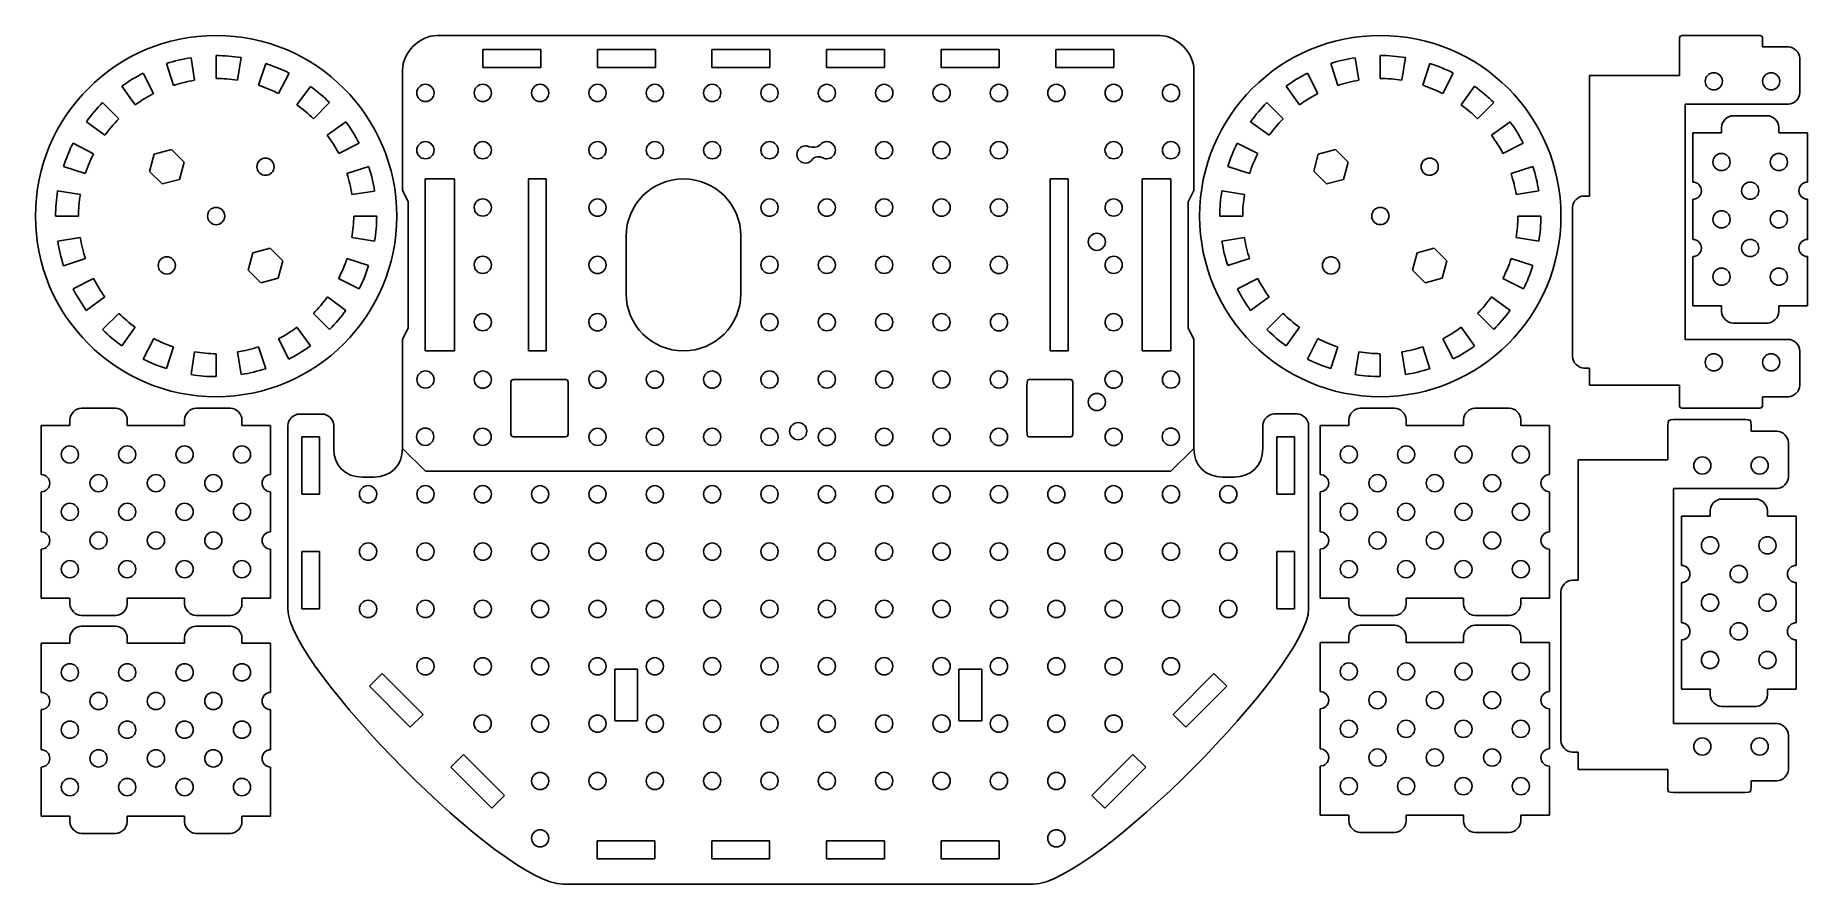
# Model space of a CAD drawing. Extents: x 3 to 312, y -223 to -75.
import ezdxf

# ---------------------------------------------------------------- set-up
doc = ezdxf.new("R2010")
doc.units = 0
doc.layers.add('Transparent', color=7, linetype='CONTINUOUS')

msp = doc.modelspace()

# ---------------------------------------------------------------- linework, layer by layer
at = {"layer": 'Transparent', "color": 7}
for p, q in [((34.325278, -75.025699), (34.325278, -75.025699)), ((198.828886, -75.032599), (72.827698, -75.032599)), ((72.827698, -75.032599), (72.827698, -75.032602)), ((237.331335, -75.022992), (237.331335, -75.022992)), ((289.478127, -76.022877), (289.478127, -82.023119)), ((302.979018, -75.022992), (290.478012, -75.022992)), ((303.978931, -77.02344), (303.978931, -76.023442)), ((308.477948, -77.02344), (303.978931, -77.02344)), ((29.950269, -78.903497), (30.573162, -82.834215)), ((29.950269, -78.903497), (29.950269, -78.903497)), ((34.325278, -82.524431), (34.325278, -78.524811)), ((34.325278, -78.524811), (34.325278, -78.524811)), ((38.703024, -78.885858), (38.075193, -82.849096)), ((41.737478, -83.713402), (42.967233, -79.927656)), ((42.967233, -79.927656), (42.967233, -79.927656)), ((80.836855, -77.454641), (90.93677, -77.454641)), ((80.836855, -80.604837), (80.836855, -77.454641)), ((80.836855, -77.454641), (80.836855, -77.454641)), ((90.93677, -77.454641), (90.93677, -80.604837)), ((100.836589, -77.454641), (110.936504, -77.454641)), ((100.836589, -80.604837), (100.836589, -77.454641)), ((100.836589, -77.454641), (100.836589, -77.454641)), ((110.936504, -77.454641), (110.936504, -80.604837)), ((120.777903, -77.457464), (130.877818, -77.457464)), ((120.777903, -80.607659), (120.777903, -77.457464)), ((120.777903, -77.457464), (120.777903, -77.457464)), ((130.877818, -77.457464), (130.877818, -80.607659)), ((140.777637, -77.457464), (150.877552, -77.457464)), ((140.777637, -80.607659), (140.777637, -77.457464)), ((140.777637, -77.457464), (140.777637, -77.457464)), ((150.877552, -77.457464), (150.877552, -80.607659)), ((160.777936, -77.457464), (170.877851, -77.457464)), ((160.777936, -80.607659), (160.777936, -77.457464)), ((160.777936, -77.457464), (160.777936, -77.457464)), ((170.877851, -77.457464), (170.877851, -80.607659)), ((180.777698, -77.457464), (190.877613, -77.457464)), ((180.777698, -80.607659), (180.777698, -77.457464)), ((180.777698, -77.457464), (180.777698, -77.457464)), ((190.877613, -77.457464), (190.877613, -80.607659)), ((232.956326, -78.90079), (232.956326, -78.90079)), ((237.331335, -82.521724), (237.331335, -78.522105)), ((237.331335, -78.522105), (237.331335, -78.522105)), ((244.743534, -83.710695), (245.97329, -79.92495)), ((245.97329, -79.92495), (245.97329, -79.92495)), ((310.478311, -85.023367), (310.478311, -79.023238)), ((21.626943, -81.602247), (21.626943, -81.602247)), ((66.82771, -81.032581), (66.82771, -90.032823)), ((90.93677, -80.604837), (80.836855, -80.604837)), ((110.936504, -80.604837), (100.836589, -80.604837)), ((130.877818, -80.607659), (120.777903, -80.607659)), ((150.877552, -80.607659), (140.777637, -80.607659)), ((170.877851, -80.607659), (160.777936, -80.607659)), ((190.877613, -80.607659), (180.777698, -80.607659)), ((204.828874, -90.03282), (204.828874, -81.032579)), ((224.633, -81.59954), (224.633, -81.59954)), ((289.478127, -82.023119), (273.828566, -82.023119)), ((273.828566, -82.023119), (273.828566, -103.023331)), ((293.978245, -83.023569), (293.978245, -83.023569)), ((303.97783, -83.023569), (303.97783, -83.023569)), ((48.417649, -87.12763), (50.763057, -83.899714)), ((50.763057, -83.899714), (50.763057, -83.899714)), ((70.830073, -83.545085), (70.830073, -83.545085)), ((80.82582, -83.545085), (80.82582, -83.545085)), ((90.825969, -83.545085), (90.825969, -83.545085)), ((100.830521, -83.545085), (100.830521, -83.545085)), ((110.830134, -83.545085), (110.830134, -83.545085)), ((120.830284, -83.545085), (120.830284, -83.545085)), ((130.830405, -83.545085), (130.830405, -83.545085)), ((140.821749, -83.547907), (140.821749, -83.547907)), ((150.821898, -83.547907), (150.821898, -83.547907)), ((160.822047, -83.547907), (160.822047, -83.547907)), ((170.821632, -83.547907), (170.821632, -83.547907)), ((180.826184, -83.547907), (180.826184, -83.547907)), ((190.826334, -83.547907), (190.826334, -83.547907)), ((200.82208, -83.547907), (200.82208, -83.547907)), ((251.423706, -87.124924), (253.769114, -83.897007)), ((253.769114, -83.897007), (253.769114, -83.897007)), ((14.538847, -86.738471), (14.538847, -86.738471)), ((217.544904, -86.735765), (220.370993, -89.561845)), ((217.544904, -86.735765), (217.544904, -86.735765)), ((290.478012, -128.023109), (290.478012, -87.023194)), ((290.478012, -87.023194), (308.477948, -87.023194)), ((304.829774, -89.022992), (298.829786, -89.022992)), ((298.829786, -89.022992), (298.830915, -89.022992)), ((53.718121, -92.435282), (56.954872, -90.083798)), ((56.954872, -90.083798), (56.954872, -90.083798)), ((66.82771, -90.032823), (66.82771, -91.032728)), ((66.82771, -91.032728), (66.82771, -102.033883)), ((204.828874, -102.03443), (204.828874, -90.03282)), ((256.724178, -92.432576), (259.960928, -90.081092)), ((259.960928, -90.081092), (259.960928, -90.081092)), ((296.834504, -92.021604), (291.828361, -92.021604)), ((291.828361, -92.021604), (291.828361, -100.598515)), ((296.831117, -91.022802), (296.834504, -92.021604)), ((306.833496, -92.021604), (306.830109, -91.022802)), ((311.825301, -92.021604), (306.833496, -92.021604)), ((311.825301, -95.097936), (311.825301, -92.021604)), ((9.377285, -93.81332), (9.377285, -93.81332)), ((22.705653, -98.721892), (23.509873, -95.722178)), ((23.509873, -95.722178), (26.522285, -94.905277)), ((26.522285, -94.905277), (28.729884, -97.112895)), ((26.522285, -94.905277), (26.522285, -94.905277)), ((70.829537, -93.537162), (70.829537, -93.537162)), ((80.828586, -93.53434), (80.828586, -93.53434)), ((100.831086, -93.53434), (100.831086, -93.53434)), ((110.836738, -93.542129), (110.836738, -93.542129)), ((120.833586, -93.542129), (120.833586, -93.542129)), ((130.834836, -93.542129), (130.834836, -93.542129)), ((140.815145, -93.542129), (140.815145, -93.542129)), ((150.816395, -93.542129), (150.816395, -93.542129)), ((160.813214, -93.542129), (160.813214, -93.542129)), ((170.818895, -93.531518), (170.818895, -93.531518)), ((190.821395, -93.531518), (190.821395, -93.531518)), ((200.820415, -93.537162), (200.820415, -93.537162)), ((212.383342, -93.810613), (212.383342, -93.810613)), ((225.71171, -98.719186), (226.51593, -95.719471)), ((226.51593, -95.719471), (229.528342, -94.90257)), ((229.528342, -94.90257), (231.73594, -97.110189)), ((229.528342, -94.90257), (229.528342, -94.90257)), ((262.253956, -93.823841), (258.715171, -95.626868)), ((296.829452, -95.59789), (296.829452, -95.59789)), ((306.830702, -95.59789), (306.830702, -95.59789)), ((311.828124, -95.097936), (311.825301, -95.097936)), ((311.828124, -100.597964), (311.828124, -95.097936)), ((24.91328, -100.929508), (22.705653, -98.721892)), ((28.729884, -97.112895), (27.919059, -100.131349)), ((42.937204, -96.417265), (42.938023, -96.41726)), ((42.938023, -96.41726), (42.938023, -96.41726)), ((57.122427, -99.118767), (60.938495, -97.879083)), ((60.938495, -97.879083), (60.938495, -97.879083)), ((227.919336, -100.926801), (225.71171, -98.719186)), ((231.73594, -97.110189), (230.925116, -100.128643)), ((245.943261, -96.414559), (245.94408, -96.414553)), ((245.94408, -96.414553), (245.94408, -96.414553)), ((260.128484, -99.116061), (263.944552, -97.876377)), ((263.944552, -97.876377), (263.944552, -97.876377)), ((27.919059, -100.131349), (24.91328, -100.929508)), ((70.774955, -100.03383), (73.775231, -100.03383)), ((70.774955, -130.033722), (70.774955, -100.03383)), ((70.774955, -100.03383), (70.774955, -100.03383)), ((73.775231, -100.03383), (73.775231, -100.036653)), ((73.775231, -100.036653), (75.874795, -100.036653)), ((75.874795, -100.036653), (75.874795, -130.036545)), ((88.774891, -100.036653), (91.874933, -100.036653)), ((88.774891, -130.036545), (88.774891, -100.036653)), ((88.774891, -100.036653), (88.774891, -100.036653)), ((91.874933, -100.036653), (91.874933, -130.036545)), ((115.825947, -100.032137), (115.825778, -100.032137)), ((179.774483, -100.036653), (182.874497, -100.036653)), ((179.774483, -130.036545), (179.774483, -100.036653)), ((179.774483, -100.036653), (179.774483, -100.036653)), ((182.874497, -100.036653), (182.874497, -130.036545)), ((195.775157, -130.036545), (195.775157, -100.036653)), ((195.775157, -100.036653), (197.774955, -100.036653)), ((197.774955, -100.03383), (200.775231, -100.03383)), ((197.774955, -100.036653), (197.774955, -100.03383)), ((197.774955, -100.03383), (197.774955, -100.03383)), ((200.775231, -100.03383), (200.775231, -130.033722)), ((230.925116, -100.128643), (227.919336, -100.926801)), ((301.830091, -100.598515), (301.830091, -100.598515)), ((6.68624, -102.148245), (10.650022, -102.776079)), ((6.68624, -102.148245), (6.68624, -102.148245)), ((34.325278, -105.023937), (34.325278, -105.023937)), ((66.82771, -102.033883), (67.827624, -104.033693)), ((67.827624, -104.033693), (67.827624, -126.033795)), ((80.82582, -103.536386), (80.82582, -103.536386)), ((100.82942, -103.536386), (100.82942, -103.536386)), ((130.830405, -103.536386), (130.830405, -103.536386)), ((140.822849, -103.536386), (140.822849, -103.536386)), ((150.826865, -103.533564), (150.826865, -103.533564)), ((160.819282, -103.533564), (160.819282, -103.533564)), ((170.820532, -103.533564), (170.820532, -103.533564)), ((190.825797, -103.536386), (190.825797, -103.536386)), ((203.82896, -104.03424), (204.828874, -102.03443)), ((203.82896, -126.034346), (203.82896, -104.03424)), ((209.692296, -102.145538), (213.656079, -102.773373)), ((209.692296, -102.145538), (209.692296, -102.145538)), ((237.331335, -105.02123), (237.331335, -105.02123)), ((270.828855, -105.02313), (270.828855, -131.023385)), ((273.828566, -103.023331), (272.828653, -103.023331)), ((291.828361, -103.597126), (291.828361, -110.599765)), ((311.828124, -110.599214), (311.828124, -103.596575)), ((58.325173, -106.525997), (58.325173, -106.525997)), ((261.33123, -106.52329), (261.33123, -106.52329)), ((296.829452, -105.59914), (296.829452, -105.59914)), ((306.830702, -105.59914), (306.830702, -105.59914)), ((6.703878, -110.900992), (10.634585, -110.278119)), ((10.634585, -110.278119), (10.634585, -110.278119)), ((61.964288, -110.903749), (58.000533, -110.275915)), ((105.831696, -119.776116), (105.835648, -110.289151)), ((125.815005, -110.289151), (125.818392, -119.776116)), ((187.89554, -109.514315), (187.89554, -109.514315)), ((209.709935, -110.898285), (213.640642, -110.275412)), ((213.640642, -110.275412), (213.640642, -110.275412)), ((264.970345, -110.901043), (261.00659, -110.273208)), ((301.830091, -110.599765), (301.830091, -110.599765)), ((25.724951, -113.630067), (25.725205, -113.630061)), ((39.919007, -115.935244), (40.723227, -112.935529)), ((40.723227, -112.935529), (43.735611, -112.118628)), ((43.735611, -112.118628), (45.943238, -114.326244)), ((43.735611, -112.118628), (43.735611, -112.118628)), ((45.943238, -114.326244), (45.132413, -117.344701)), ((57.136764, -113.937638), (57.136764, -113.937638)), ((80.82582, -113.535982), (80.82582, -113.535982)), ((100.82942, -113.539284), (100.82942, -113.539284)), ((130.830405, -113.539284), (130.830405, -113.539284)), ((140.822849, -113.539284), (140.822849, -113.539284)), ((150.826865, -113.535982), (150.826865, -113.535982)), ((160.819282, -113.535982), (160.819282, -113.535982)), ((170.820532, -113.535982), (170.820532, -113.535982)), ((190.825797, -113.535982), (190.825797, -113.535982)), ((228.731008, -113.62736), (228.731262, -113.627354)), ((242.925064, -115.932537), (243.729284, -112.932822)), ((243.729284, -112.932822), (246.741668, -112.115922)), ((246.741668, -112.115922), (248.949295, -114.323537)), ((246.741668, -112.115922), (246.741668, -112.115922)), ((248.949295, -114.323537), (248.13847, -117.341994)), ((260.142821, -113.934931), (260.142821, -113.934931)), ((291.828361, -113.598376), (291.828361, -122.17308)), ((311.828124, -120.098306), (311.828124, -113.597825)), ((9.402628, -119.224343), (12.941977, -117.421319)), ((12.941977, -117.421319), (12.941977, -117.421319)), ((42.126634, -118.142859), (39.919007, -115.935244)), ((45.132413, -117.344701), (42.126634, -118.142859)), ((212.408685, -119.221637), (215.948034, -117.418612)), ((215.948034, -117.418612), (215.948034, -117.418612)), ((245.132691, -118.140153), (242.925064, -115.932537)), ((248.13847, -117.341994), (245.132691, -118.140153)), ((262.279328, -119.234867), (258.693694, -117.407588)), ((296.829452, -115.60039), (296.829452, -115.60039)), ((306.830702, -115.60039), (306.830702, -115.60039)), ((311.828124, -122.17308), (311.828124, -120.098306)), ((311.828124, -120.098306), (311.828124, -120.098306)), ((14.538847, -126.312422), (17.365472, -123.485789)), ((17.365472, -123.485789), (17.365472, -123.485789)), ((54.111708, -126.312422), (51.285055, -123.485789)), ((53.721988, -120.618366), (56.949904, -122.963788)), ((53.721988, -120.618366), (53.721988, -120.618366)), ((80.82582, -123.536679), (80.82582, -123.536679)), ((100.820615, -123.530611), (100.820615, -123.530611)), ((130.826002, -123.536679), (130.826002, -123.536679)), ((140.822849, -123.536679), (140.822849, -123.536679)), ((150.826865, -123.536679), (150.826865, -123.536679)), ((160.823684, -123.536679), (160.823684, -123.536679)), ((170.829365, -123.530611), (170.829365, -123.530611)), ((190.827434, -123.536679), (190.827434, -123.536679)), ((217.544904, -126.309715), (220.371529, -123.483082)), ((220.371529, -123.483082), (220.371529, -123.483082)), ((256.728045, -120.615659), (259.955961, -122.961081)), ((256.728045, -120.615659), (256.728045, -120.615659)), ((291.828361, -122.17308), (296.83504, -122.17308)), ((296.83504, -122.17308), (296.831653, -123.172985)), ((306.831802, -123.172985), (306.836318, -122.17308)), ((306.836318, -122.17308), (311.828124, -122.17308)), ((48.414884, -125.918855), (50.766387, -129.155588)), ((48.414884, -125.918855), (48.414884, -125.918855)), ((67.827624, -126.033795), (66.82771, -128.033605)), ((204.828874, -128.034153), (203.82896, -126.034346)), ((251.42094, -125.916148), (251.42094, -125.916148)), ((298.832016, -125.173345), (304.832004, -125.173345)), ((21.614243, -131.473451), (23.440983, -127.888345)), ((23.440983, -127.888345), (23.440983, -127.888345)), ((41.73251, -129.32316), (41.73251, -129.32316)), ((66.82771, -128.033605), (66.82771, -147.032893)), ((204.828874, -147.072025), (204.828874, -128.034153)), ((224.6203, -131.470744), (226.44704, -127.885639)), ((226.44704, -127.885639), (226.44704, -127.885639)), ((244.738567, -129.320454), (245.978257, -133.136516)), ((244.738567, -129.320454), (244.738567, -129.320454)), ((308.477948, -128.023109), (290.478012, -128.023109)), ((29.947531, -134.164482), (30.575363, -130.201244)), ((30.575363, -130.201244), (30.575363, -130.201244)), ((34.325278, -130.525909), (34.325278, -134.525529)), ((72.775318, -130.033722), (70.774955, -130.033722)), ((72.775318, -130.036545), (72.775318, -130.033722)), ((75.874795, -130.036545), (72.775318, -130.036545)), ((91.874933, -130.036545), (88.774891, -130.036545)), ((182.874497, -130.036545), (179.774483, -130.036545)), ((198.874634, -130.036545), (195.775157, -130.036545)), ((200.775231, -130.033722), (198.874634, -130.033722)), ((198.874634, -130.033722), (198.874634, -130.036545)), ((232.953588, -134.161776), (233.58142, -130.198537)), ((233.58142, -130.198537), (233.58142, -130.198537)), ((237.331335, -130.523203), (237.331335, -134.522822)), ((270.828855, -131.023385), (270.82829, -131.023357)), ((270.828855, -131.023385), (270.828855, -131.023385)), ((293.978245, -132.023835), (293.978245, -132.023835)), ((303.97783, -132.023835), (303.97783, -132.023835)), ((310.478311, -136.023093), (310.478311, -130.023472)), ((70.828436, -133.525252), (70.828436, -133.525252)), ((80.828586, -133.53908), (80.828586, -133.53908)), ((86.828545, -135.028463), (94.606195, -135.028463)), ((86.828545, -135.028463), (86.828545, -135.028463)), ((100.831086, -133.53908), (100.831086, -133.53908)), ((110.827905, -133.53908), (110.827905, -133.53908)), ((120.824752, -133.53908), (120.824752, -133.53908)), ((130.826566, -133.532956), (130.826566, -133.532956)), ((140.826151, -133.532956), (140.826151, -133.532956)), ((150.8252, -133.535778), (150.8252, -133.535778)), ((160.822047, -133.535778), (160.822047, -133.535778)), ((170.818895, -133.535778), (170.818895, -133.535778)), ((176.606087, -135.028463), (182.828748, -135.028463)), ((176.606087, -135.028463), (176.606087, -135.028463)), ((190.821395, -133.535778), (190.821395, -133.535778)), ((200.828684, -133.525252), (200.828684, -133.525252)), ((272.828117, -133.02372), (273.828002, -133.02372)), ((273.828002, -133.02372), (273.828002, -136.023432)), ((85.717295, -143.917362), (85.717295, -136.139163)), ((95.717445, -136.139163), (95.717445, -143.917362)), ((175.717539, -143.917362), (175.717539, -136.139163)), ((183.717325, -136.139163), (183.717325, -143.917362)), ((187.89554, -137.45326), (187.89554, -137.45326)), ((273.828002, -136.023432), (289.477563, -136.023432)), ((289.477563, -136.023432), (289.477563, -139.02399)), ((303.978366, -139.023454), (303.978366, -138.023456)), ((303.978366, -138.023456), (308.477948, -138.023456)), ((8.832286, -142.022802), (8.828899, -142.022802)), ((8.828899, -142.022802), (8.828899, -143.021603)), ((16.832072, -140.022992), (10.832112, -140.022992)), ((10.832112, -140.022992), (10.832112, -140.022992)), ((18.832435, -143.021603), (18.832435, -142.022802)), ((28.830863, -142.022802), (28.833685, -143.021603)), ((36.830649, -140.022992), (30.830689, -140.022992)), ((38.834399, -143.021603), (38.831012, -142.022802)), ((52.827936, -141.041732), (48.827775, -141.041732)), ((222.82881, -141.034567), (218.82862, -141.034567)), ((231.832291, -142.022802), (231.828904, -142.022802)), ((231.828904, -142.022802), (231.828904, -143.021603)), ((239.832078, -140.022992), (233.832118, -140.022992)), ((233.832118, -140.022992), (233.832118, -140.022992)), ((241.83244, -143.021603), (241.83244, -142.022802)), ((251.830868, -142.022802), (251.83369, -143.021603)), ((259.830655, -140.022992), (253.830695, -140.022992)), ((261.834404, -143.021603), (261.831018, -142.022802)), ((300.979022, -142.022991), (288.478016, -142.022991)), ((290.477476, -140.023904), (302.886957, -140.023904)), ((8.828899, -143.021603), (3.828288, -143.021603)), ((3.828288, -143.021603), (3.828288, -146.097935)), ((28.833685, -143.021603), (18.832435, -143.021603)), ((43.826204, -143.021603), (38.834399, -143.021603)), ((43.826204, -146.097935), (43.826204, -143.021603)), ((46.827976, -143.041539), (46.827976, -152.042334)), ((49.279217, -145.033001), (52.379259, -145.033001)), ((49.279217, -149.719984), (49.279217, -145.033001)), ((49.279217, -145.033001), (49.279217, -145.033001)), ((52.379259, -145.033001), (52.379259, -149.716126)), ((54.827763, -147.079191), (54.827763, -143.033273)), ((70.792058, -143.503399), (70.792058, -143.503399)), ((80.792207, -143.517171), (80.792207, -143.517171)), ((94.606195, -145.028059), (86.828545, -145.028059)), ((100.825554, -143.533145), (100.825554, -143.533145)), ((110.825167, -143.533145), (110.825167, -143.533145)), ((120.825316, -143.533145), (120.825316, -143.533145)), ((130.825466, -143.533145), (130.825466, -143.533145)), ((135.82554, -142.53326), (135.82554, -142.53326)), ((140.820648, -143.528742), (140.820648, -143.528742)), ((150.820797, -143.528742), (150.820797, -143.528742)), ((160.820947, -143.528742), (160.820947, -143.528742)), ((170.820532, -143.528742), (170.820532, -143.528742)), ((182.828748, -145.028059), (176.606087, -145.028059)), ((190.825233, -143.528742), (190.825233, -143.528742)), ((200.792306, -143.503399), (200.792306, -143.503399)), ((216.829386, -143.017288), (216.829386, -147.033993)), ((219.277861, -145.03413), (222.377903, -145.03413)), ((219.277861, -149.721113), (219.277861, -145.03413)), ((219.277861, -145.03413), (219.277861, -145.03413)), ((222.377903, -145.03413), (222.377903, -149.717255)), ((224.828608, -152.034068), (224.828608, -143.034374)), ((231.828904, -143.021603), (226.828294, -143.021603)), ((226.828294, -143.021603), (226.828294, -146.097935)), ((251.83369, -143.021603), (241.83244, -143.021603)), ((266.82621, -143.021603), (261.834404, -143.021603)), ((266.82621, -146.097935), (266.82621, -143.021603)), ((287.478131, -143.022876), (287.478131, -149.023118)), ((301.978935, -144.023438), (301.978935, -143.02344)), ((306.477952, -144.023438), (301.978935, -144.023438)), ((3.828288, -146.097935), (3.828288, -146.097935)), ((3.828288, -146.097935), (3.828288, -151.597961)), ((8.826782, -146.597889), (8.826782, -146.597889)), ((18.828032, -146.597889), (18.828032, -146.597889)), ((28.829282, -146.597889), (28.829282, -146.597889)), ((38.830532, -146.597889), (38.830532, -146.597889)), ((43.829026, -146.097935), (43.826204, -146.097935)), ((43.829026, -151.597961), (43.829026, -146.097935)), ((66.828585, -147.027987), (70.828606, -151.027988)), ((200.8286, -151.027988), (204.828592, -147.027987)), ((204.828592, -147.027987), (204.828592, -147.027987)), ((226.828294, -146.097935), (226.828294, -146.097935)), ((226.828294, -146.097935), (226.828294, -151.597961)), ((231.826788, -146.597889), (231.826788, -146.597889)), ((241.828038, -146.597889), (241.828038, -146.597889)), ((251.829288, -146.597889), (251.829288, -146.597889)), ((261.830538, -146.597889), (261.830538, -146.597889)), ((266.829032, -146.097935), (266.82621, -146.097935)), ((266.829032, -151.597961), (266.829032, -146.097935)), ((308.478315, -152.023366), (308.478315, -146.023237)), ((49.279217, -155.033701), (49.279217, -149.719984)), ((52.379259, -149.716126), (52.379259, -155.033701)), ((70.828606, -151.027988), (200.8286, -151.027988)), ((219.277861, -155.034827), (219.277861, -149.721113)), ((222.377903, -149.717255), (222.377903, -155.034827)), ((287.478131, -149.023118), (271.82857, -149.023118)), ((271.82857, -149.023118), (271.82857, -170.02333)), ((291.978249, -150.023568), (291.978249, -150.023568)), ((301.977834, -150.023568), (301.977834, -150.023568)), ((13.827393, -151.598514), (13.827393, -151.598514)), ((23.828643, -151.598514), (23.828643, -151.598514)), ((33.829893, -151.598514), (33.829893, -151.598514)), ((46.827976, -152.042334), (46.827976, -175.032422)), ((61.827636, -152.033518), (59.827273, -152.042887)), ((60.833254, -153.530562), (60.833254, -153.530562)), ((70.833403, -153.530562), (70.833403, -153.530562)), ((80.829122, -153.530562), (80.829122, -153.530562)), ((90.829271, -153.534965), (90.829271, -153.534965)), ((100.82942, -153.534965), (100.82942, -153.534965)), ((110.829034, -153.534965), (110.829034, -153.534965)), ((120.829155, -153.530562), (120.829155, -153.530562)), ((130.829304, -153.530562), (130.829304, -153.530562)), ((140.824514, -153.530562), (140.824514, -153.530562)), ((150.824664, -153.530562), (150.824664, -153.530562)), ((160.824785, -153.530562), (160.824785, -153.530562)), ((170.824398, -153.530562), (170.824398, -153.530562)), ((180.82895, -153.534965), (180.82895, -153.534965)), ((190.829099, -153.534965), (190.829099, -153.534965)), ((200.824846, -153.530562), (200.824846, -153.530562)), ((211.829311, -152.034618), (209.828948, -152.034618)), ((210.824995, -153.530562), (210.824995, -153.530562)), ((224.828608, -175.024153), (224.828608, -152.034068)), ((236.827399, -151.598514), (236.827399, -151.598514)), ((246.828649, -151.598514), (246.828649, -151.598514)), ((256.829899, -151.598514), (256.829899, -151.598514)), ((288.478016, -195.023111), (288.478016, -154.023193)), ((288.478016, -154.023193), (306.477952, -154.023193)), ((3.828288, -154.596572), (3.828288, -161.599211)), ((8.826782, -156.599139), (8.826782, -156.599139)), ((18.828032, -156.599139), (18.828032, -156.599139)), ((28.829282, -156.599139), (28.829282, -156.599139)), ((38.830532, -156.599139), (38.830532, -156.599139)), ((43.829026, -161.599211), (43.829026, -154.596572)), ((52.379259, -155.033701), (49.279217, -155.033701)), ((222.377903, -155.034827), (219.277861, -155.034827)), ((226.828294, -154.596572), (226.828294, -161.599211)), ((231.826788, -156.599139), (231.826788, -156.599139)), ((241.828038, -156.599139), (241.828038, -156.599139)), ((251.829288, -156.599139), (251.829288, -156.599139)), ((261.830538, -156.599139), (261.830538, -156.599139)), ((266.829032, -161.599211), (266.829032, -154.596572)), ((302.829778, -155.87264), (296.82979, -155.87264)), ((296.82979, -155.87264), (296.830919, -155.87264)), ((294.834508, -158.871251), (289.828365, -158.871251)), ((289.828365, -158.871251), (289.828365, -167.448162)), ((294.831121, -157.87245), (294.834508, -158.871251)), ((304.8335, -158.871251), (304.830113, -157.87245)), ((309.825305, -158.871251), (304.8335, -158.871251)), ((309.825305, -161.947583), (309.825305, -158.871251)), ((13.827393, -161.599764), (13.827393, -161.599764)), ((23.828643, -161.599764), (23.828643, -161.599764)), ((33.829893, -161.599764), (33.829893, -161.599764)), ((60.833254, -163.530703), (60.833254, -163.530703)), ((70.833403, -163.530703), (70.833403, -163.530703)), ((80.829122, -163.530703), (80.829122, -163.530703)), ((90.829271, -163.535134), (90.829271, -163.535134)), ((100.82942, -163.535134), (100.82942, -163.535134)), ((110.829034, -163.535134), (110.829034, -163.535134)), ((120.827518, -163.534005), (120.827518, -163.534005)), ((130.829304, -163.530703), (130.829304, -163.530703)), ((140.829453, -163.530703), (140.829453, -163.530703)), ((150.827401, -163.534005), (150.827401, -163.534005)), ((160.824785, -163.530703), (160.824785, -163.530703)), ((170.824398, -163.530703), (170.824398, -163.530703)), ((180.82895, -163.535134), (180.82895, -163.535134)), ((190.829099, -163.535134), (190.829099, -163.535134)), ((200.824846, -163.530703), (200.824846, -163.530703)), ((210.824995, -163.530703), (210.824995, -163.530703)), ((236.827399, -161.599764), (236.827399, -161.599764)), ((246.828649, -161.599764), (246.828649, -161.599764)), ((256.829899, -161.599764), (256.829899, -161.599764)), ((294.829456, -162.447537), (294.829456, -162.447537)), ((304.830706, -162.447537), (304.830706, -162.447537)), ((309.828128, -161.947583), (309.825305, -161.947583)), ((309.828128, -167.447612), (309.828128, -161.947583)), ((3.828288, -164.597822), (3.828288, -171.098306)), ((8.826782, -166.600389), (8.826782, -166.600389)), ((18.828032, -166.600389), (18.828032, -166.600389)), ((28.829282, -166.600389), (28.829282, -166.600389)), ((38.830532, -166.600389), (38.830532, -166.600389)), ((43.829026, -171.098306), (43.829026, -164.597822)), ((49.279217, -165.033336), (52.379259, -165.033336)), ((49.279217, -169.720322), (49.279217, -165.033336)), ((49.279217, -165.033336), (49.279217, -165.033336)), ((52.379259, -165.033336), (52.379259, -169.716461)), ((219.277861, -165.034465), (222.377903, -165.034465)), ((219.277861, -169.721451), (219.277861, -165.034465)), ((219.277861, -165.034465), (219.277861, -165.034465)), ((222.377903, -165.034465), (222.377903, -169.71759)), ((226.828294, -164.597822), (226.828294, -171.098306)), ((231.826788, -166.600389), (231.826788, -166.600389)), ((241.828038, -166.600389), (241.828038, -166.600389)), ((251.829288, -166.600389), (251.829288, -166.600389)), ((261.830538, -166.600389), (261.830538, -166.600389)), ((266.829032, -171.098306), (266.829032, -164.597822)), ((49.279217, -175.034036), (49.279217, -169.720322)), ((52.379259, -169.716461), (52.379259, -175.034036)), ((219.277861, -175.035165), (219.277861, -169.721451)), ((222.377903, -169.71759), (222.377903, -175.035165)), ((299.830095, -167.448162), (299.830095, -167.448162)), ((3.828288, -171.098306), (3.83111, -171.098306)), ((3.83111, -171.098306), (3.83111, -173.17308)), ((43.829026, -173.17308), (43.829026, -171.098306)), ((43.829026, -171.098306), (43.829026, -171.098306)), ((226.828294, -171.098306), (226.831116, -171.098306)), ((226.831116, -171.098306), (226.831116, -173.17308)), ((266.829032, -173.17308), (266.829032, -171.098306)), ((266.829032, -171.098306), (266.829032, -171.098306)), ((268.828859, -172.023128), (268.828859, -198.023387)), ((271.82857, -170.02333), (270.828657, -170.02333)), ((289.828365, -170.446773), (289.828365, -177.449409)), ((294.829456, -172.448784), (294.829456, -172.448784)), ((304.830706, -172.448784), (304.830706, -172.448784)), ((309.828128, -177.448859), (309.828128, -170.446223)), ((3.83111, -173.17308), (8.831721, -173.17308)), ((8.831721, -173.17308), (8.831721, -174.172984)), ((18.83187, -174.172984), (18.834693, -173.17308)), ((18.834693, -173.17308), (28.835943, -173.17308)), ((28.835943, -173.17308), (28.832556, -174.172984)), ((38.832705, -174.172984), (38.837221, -173.17308)), ((38.837221, -173.17308), (43.829026, -173.17308)), ((52.379259, -175.034036), (49.279217, -175.034036)), ((60.833254, -173.530898), (60.833254, -173.530898)), ((70.833403, -173.530898), (70.833403, -173.530898)), ((80.829122, -173.530898), (80.829122, -173.530898)), ((90.829271, -173.5353), (90.829271, -173.5353)), ((100.82942, -173.5353), (100.82942, -173.5353)), ((110.829034, -173.5353), (110.829034, -173.5353)), ((120.829155, -173.530898), (120.829155, -173.530898)), ((130.829304, -173.530898), (130.829304, -173.530898)), ((140.829453, -173.530898), (140.829453, -173.530898)), ((150.829603, -173.530898), (150.829603, -173.530898)), ((160.824785, -173.530898), (160.824785, -173.530898)), ((170.824398, -173.530898), (170.824398, -173.530898)), ((180.82895, -173.5353), (180.82895, -173.5353)), ((190.829099, -173.5353), (190.829099, -173.5353)), ((200.824846, -173.530898), (200.824846, -173.530898)), ((210.824995, -173.530898), (210.824995, -173.530898)), ((222.377903, -175.035165), (219.277861, -175.035165)), ((226.831116, -173.17308), (231.831727, -173.17308)), ((231.831727, -173.17308), (231.831727, -174.172984)), ((241.831876, -174.172984), (241.834698, -173.17308)), ((241.834698, -173.17308), (251.835948, -173.17308)), ((251.835948, -173.17308), (251.832562, -174.172984)), ((261.832711, -174.172984), (261.837226, -173.17308)), ((261.837226, -173.17308), (266.829032, -173.17308)), ((10.831548, -176.173344), (16.831508, -176.173344)), ((16.832072, -178.022989), (10.832112, -178.022989)), ((10.832112, -178.022989), (10.832112, -178.022989)), ((36.830649, -178.022989), (30.830689, -178.022989)), ((30.832919, -176.173344), (36.832907, -176.173344)), ((233.831553, -176.173344), (239.831513, -176.173344)), ((239.832078, -177.872638), (233.832118, -177.872638)), ((233.832118, -177.872638), (233.832118, -177.872638)), ((259.830655, -177.872638), (253.830695, -177.872638)), ((253.832924, -176.173344), (259.832912, -176.173344)), ((299.830095, -177.449409), (299.830095, -177.449409)), ((8.828899, -181.021601), (3.828288, -181.021601)), ((3.828288, -181.021601), (3.828288, -184.097933)), ((8.832286, -180.022799), (8.828899, -180.022799)), ((8.828899, -180.022799), (8.828899, -181.021601)), ((18.832435, -181.021601), (18.832435, -180.022799)), ((28.833685, -181.021601), (18.832435, -181.021601)), ((28.830863, -180.022799), (28.833685, -181.021601)), ((38.834399, -181.021601), (38.831012, -180.022799)), ((43.826204, -181.021601), (38.834399, -181.021601)), ((43.826204, -184.097933), (43.826204, -181.021601)), ((231.828904, -180.871249), (226.828294, -180.871249)), ((226.828294, -180.871249), (226.828294, -183.947582)), ((231.832291, -179.872448), (231.828904, -179.872448)), ((231.828904, -179.872448), (231.828904, -180.871249)), ((241.83244, -180.871249), (241.83244, -179.872448)), ((251.83369, -180.871249), (241.83244, -180.871249)), ((251.830868, -179.872448), (251.83369, -180.871249)), ((261.834404, -180.871249), (261.831018, -179.872448)), ((266.82621, -180.871249), (261.834404, -180.871249)), ((266.82621, -183.947582), (266.82621, -180.871249)), ((289.828365, -180.448021), (289.828365, -189.022725)), ((309.828128, -186.947951), (309.828128, -180.44747)), ((3.828288, -184.097933), (3.828288, -184.097933)), ((3.828288, -184.097933), (3.828288, -189.597959)), ((8.826782, -184.597887), (8.826782, -184.597887)), ((18.828032, -184.597887), (18.828032, -184.597887)), ((28.829282, -184.597887), (28.829282, -184.597887)), ((38.830532, -184.597887), (38.830532, -184.597887)), ((43.829026, -184.097933), (43.826204, -184.097933)), ((43.829026, -189.597959), (43.829026, -184.097933)), ((70.833403, -183.531623), (70.833403, -183.531623)), ((80.829122, -183.531623), (80.829122, -183.531623)), ((90.829271, -183.531623), (90.829271, -183.531623)), ((100.824453, -183.536026), (100.824453, -183.536026)), ((110.827905, -183.52993), (110.827905, -183.52993)), ((120.828618, -183.525527), (120.828618, -183.525527)), ((130.828203, -183.525527), (130.828203, -183.525527)), ((140.828353, -183.525527), (140.828353, -183.525527)), ((150.828502, -183.525527), (150.828502, -183.525527)), ((160.823684, -183.525527), (160.823684, -183.525527)), ((170.824398, -183.531623), (170.824398, -183.531623)), ((180.82895, -183.536026), (180.82895, -183.536026)), ((190.829099, -183.531623), (190.829099, -183.531623)), ((200.829249, -183.531623), (200.829249, -183.531623)), ((226.828294, -183.947582), (226.828294, -183.947582)), ((226.828294, -183.947582), (226.828294, -189.447607)), ((231.826788, -184.447536), (231.826788, -184.447536)), ((241.828038, -184.447536), (241.828038, -184.447536)), ((251.829288, -184.447536), (251.829288, -184.447536)), ((261.830538, -184.447536), (261.830538, -184.447536)), ((266.829032, -183.947582), (266.82621, -183.947582)), ((266.829032, -189.447607), (266.829032, -183.947582)), ((294.829456, -182.450034), (294.829456, -182.450034)), ((304.830706, -182.450034), (304.830706, -182.450034)), ((61.043256, -188.50468), (63.270723, -186.277219)), ((63.270723, -186.277219), (70.412271, -193.418765)), ((63.270723, -186.277219), (63.270723, -186.277219)), ((103.828596, -185.52922), (107.828193, -185.52922)), ((103.828596, -194.528911), (103.828596, -185.52922)), ((103.828596, -185.52922), (103.828596, -185.52922)), ((107.828193, -185.52922), (107.828193, -194.528911)), ((163.828363, -185.52922), (167.828553, -185.52922)), ((163.828363, -194.528911), (163.828363, -185.52922)), ((163.828363, -185.52922), (163.828363, -185.52922)), ((167.828553, -185.52922), (167.828553, -194.528911)), ((201.186429, -193.419315), (208.327978, -186.277219)), ((208.327978, -186.277219), (210.555445, -188.50468)), ((208.327978, -186.277219), (208.327978, -186.277219)), ((309.828128, -189.022725), (309.828128, -186.947951)), ((309.828128, -186.947951), (309.828128, -186.947951)), ((13.827393, -189.598512), (13.827393, -189.598512)), ((23.828643, -189.598512), (23.828643, -189.598512)), ((33.829893, -189.598512), (33.829893, -189.598512)), ((68.184804, -195.646226), (61.043256, -188.50468)), ((210.555445, -188.50468), (203.413896, -195.646777)), ((236.827399, -189.448161), (236.827399, -189.448161)), ((246.828649, -189.448161), (246.828649, -189.448161)), ((256.829899, -189.448161), (256.829899, -189.448161)), ((289.828365, -189.022725), (294.835044, -189.022725)), ((294.835044, -189.022725), (294.831657, -190.02263)), ((304.831806, -190.02263), (304.836322, -189.022725)), ((304.836322, -189.022725), (309.828128, -189.022725)), ((3.828288, -192.59657), (3.828288, -199.599206)), ((8.826782, -194.599134), (8.826782, -194.599134)), ((18.828032, -194.599134), (18.828032, -194.599134)), ((28.829282, -194.599134), (28.829282, -194.599134)), ((38.830532, -194.599134), (38.830532, -194.599134)), ((43.829026, -199.599206), (43.829026, -192.59657)), ((70.412271, -193.418765), (68.184804, -195.646226)), ((80.793308, -193.520238), (80.793308, -193.520238)), ((90.829271, -193.534151), (90.829271, -193.534151)), ((100.82942, -193.534151), (100.82942, -193.534151)), ((107.828193, -194.528911), (103.828596, -194.528911)), ((110.827905, -193.528507), (110.827905, -193.528507)), ((120.828618, -193.524104), (120.828618, -193.524104)), ((130.828203, -193.524104), (130.828203, -193.524104)), ((140.828353, -193.524104), (140.828353, -193.524104)), ((150.828502, -193.524104), (150.828502, -193.524104)), ((160.823684, -193.524104), (160.823684, -193.524104)), ((167.828553, -194.528911), (163.828363, -194.528911)), ((170.824398, -193.531329), (170.824398, -193.531329)), ((180.82895, -193.534151), (180.82895, -193.534151)), ((190.829099, -193.534151), (190.829099, -193.534151)), ((203.413896, -195.646777), (201.186429, -193.419315)), ((226.828294, -192.446219), (226.828294, -199.448857)), ((231.826788, -194.448786), (231.826788, -194.448786)), ((241.828038, -194.448786), (241.828038, -194.448786)), ((251.829288, -194.448786), (251.829288, -194.448786)), ((261.830538, -194.448786), (261.830538, -194.448786)), ((266.829032, -199.448857), (266.829032, -192.446219)), ((296.83202, -192.02299), (302.832008, -192.02299)), ((306.477952, -195.023111), (288.478016, -195.023111)), ((308.478315, -203.023095), (308.478315, -197.023474)), ((13.827393, -199.599759), (13.827393, -199.599759)), ((23.828643, -199.599759), (23.828643, -199.599759)), ((33.829893, -199.599759), (33.829893, -199.599759)), ((75.244762, -202.645188), (77.47223, -200.417726)), ((77.47223, -200.417726), (84.613778, -207.559823)), ((77.47223, -200.417726), (77.47223, -200.417726)), ((187.044443, -207.559272), (194.185992, -200.417726)), ((194.185992, -200.417726), (196.413459, -202.645188)), ((194.185992, -200.417726), (194.185992, -200.417726)), ((236.827399, -199.449411), (236.827399, -199.449411)), ((246.828649, -199.449411), (246.828649, -199.449411)), ((256.829899, -199.449411), (256.829899, -199.449411)), ((268.828859, -198.023387), (268.828294, -198.023359)), ((268.828859, -198.023387), (268.828859, -198.023387)), ((270.828121, -200.023722), (271.828006, -200.023722)), ((271.828006, -200.023722), (271.828006, -203.023433)), ((291.978249, -199.023836), (291.978249, -199.023836)), ((301.977834, -199.023836), (301.977834, -199.023836)), ((3.828288, -202.597817), (3.828288, -209.098301)), ((43.829026, -209.098301), (43.829026, -202.597817)), ((82.386311, -209.787284), (75.244762, -202.645188)), ((90.829271, -203.534284), (90.829271, -203.534284)), ((100.828884, -203.534284), (100.828884, -203.534284)), ((110.827905, -203.52878), (110.827905, -203.52878)), ((120.828618, -203.524378), (120.828618, -203.524378)), ((130.828203, -203.524378), (130.828203, -203.524378)), ((140.828353, -203.524378), (140.828353, -203.524378)), ((150.828502, -203.524378), (150.828502, -203.524378)), ((160.823684, -203.524378), (160.823684, -203.524378)), ((170.824398, -203.52878), (170.824398, -203.52878)), ((180.82895, -203.534284), (180.82895, -203.534284)), ((196.413459, -202.645188), (189.27191, -209.787284)), ((226.828294, -202.447469), (226.828294, -208.947952)), ((266.829032, -208.947952), (266.829032, -202.447469)), ((271.828006, -203.023433), (287.477567, -203.023433)), ((287.477567, -203.023433), (287.477567, -206.023992)), ((8.826782, -204.600384), (8.826782, -204.600384)), ((18.828032, -204.600384), (18.828032, -204.600384)), ((28.829282, -204.600384), (28.829282, -204.600384)), ((38.830532, -204.600384), (38.830532, -204.600384)), ((231.826788, -204.450036), (231.826788, -204.450036)), ((241.828038, -204.450036), (241.828038, -204.450036)), ((251.829288, -204.450036), (251.829288, -204.450036)), ((261.830538, -204.450036), (261.830538, -204.450036)), ((288.47748, -207.023905), (300.886961, -207.023905)), ((301.97837, -206.023456), (301.97837, -205.023458)), ((301.97837, -205.023458), (306.477952, -205.023458)), ((3.828288, -209.098301), (3.83111, -209.098301)), ((3.83111, -209.098301), (3.83111, -211.173074)), ((43.829026, -211.173074), (43.829026, -209.098301)), ((43.829026, -209.098301), (43.829026, -209.098301)), ((84.613778, -207.559823), (82.386311, -209.787284)), ((189.27191, -209.787284), (187.044443, -207.559272)), ((226.828294, -208.947952), (226.831116, -208.947952)), ((226.831116, -208.947952), (226.831116, -211.022726)), ((266.829032, -211.022726), (266.829032, -208.947952)), ((266.829032, -208.947952), (266.829032, -208.947952)), ((3.83111, -211.173074), (8.831721, -211.173074)), ((8.831721, -211.173074), (8.831721, -212.172979)), ((18.83187, -212.172979), (18.834693, -211.173074)), ((18.834693, -211.173074), (28.835943, -211.173074)), ((28.835943, -211.173074), (28.832556, -212.172979)), ((38.832705, -212.172979), (38.837221, -211.173074)), ((38.837221, -211.173074), (43.829026, -211.173074)), ((226.831116, -211.022726), (231.831727, -211.022726)), ((231.831727, -211.022726), (231.831727, -212.022631)), ((241.831876, -212.022631), (241.834698, -211.022726)), ((241.834698, -211.022726), (251.835948, -211.022726)), ((251.835948, -211.022726), (251.832562, -212.022631)), ((261.832711, -212.022631), (261.837226, -211.022726)), ((261.837226, -211.022726), (266.829032, -211.022726)), ((10.831548, -214.173339), (16.831508, -214.173339)), ((30.832919, -214.173339), (36.832907, -214.173339)), ((90.829271, -213.53443), (90.829271, -213.53443)), ((100.748394, -215.454865), (110.848309, -215.454865)), ((100.748394, -218.60506), (100.748394, -215.454865)), ((100.748394, -215.454865), (100.748394, -215.454865)), ((110.848309, -215.454865), (110.848309, -218.60506)), ((120.748693, -215.454865), (130.848608, -215.454865)), ((120.748693, -218.60506), (120.748693, -215.454865)), ((120.748693, -215.454865), (120.748693, -215.454865)), ((130.848608, -215.454865), (130.848608, -218.60506)), ((140.748427, -215.454865), (150.848342, -215.454865)), ((140.748427, -218.60506), (140.748427, -215.454865)), ((140.748427, -215.454865), (140.748427, -215.454865)), ((150.848342, -215.454865), (150.848342, -218.60506)), ((160.74929, -215.454865), (170.849205, -215.454865)), ((160.74929, -218.60506), (160.74929, -215.454865)), ((160.74929, -215.454865), (160.74929, -215.454865)), ((170.849205, -215.454865), (170.849205, -218.60506)), ((180.82895, -213.53443), (180.82895, -213.53443)), ((233.831553, -214.022991), (239.831513, -214.022991)), ((253.832924, -214.022991), (259.832912, -214.022991)), ((110.848309, -218.60506), (100.748394, -218.60506)), ((130.848608, -218.60506), (120.748693, -218.60506)), ((150.848342, -218.60506), (140.748427, -218.60506)), ((170.849205, -218.60506), (160.74929, -218.60506)), ((94.819526, -223.022877), (135.827742, -223.022877)), ((135.827742, -223.022877), (176.836493, -223.022877))]:
    msp.add_line(p, q, dxfattribs=at)
for points in [[(34.325278, -75.025699), (16.928253, -75.025699), (2.822194, -89.12297), (2.822222, -106.519935)], [(65.828305, -106.519935), (65.828305, -89.12297), (51.722274, -75.025671), (34.325278, -75.025699)], [(72.827698, -75.032602), (69.827676, -75.032551), (66.827682, -78.032554), (66.82771, -81.032581)], [(204.828874, -81.032579), (204.828789, -78.032551), (201.828767, -75.032548), (198.828886, -75.032599)], [(237.331335, -75.022992), (219.93431, -75.022992), (205.828251, -89.120263), (205.828279, -106.517228)], [(268.834362, -106.517228), (268.834362, -89.120263), (254.728331, -75.022964), (237.331335, -75.022992)], [(290.478012, -75.022992), (289.478014, -75.02302), (289.504176, -75.023218), (289.478127, -76.022877)], [(303.978931, -76.023442), (303.978931, -75.023444), (303.979016, -75.022964), (302.979018, -75.022992)], [(310.478311, -79.023238), (310.478198, -78.02324), (309.477946, -77.023468), (308.477948, -77.02344)], [(25.678356, -79.911671), (27.073752, -79.464348), (28.502111, -79.127255), (29.950269, -78.903497)], [(26.918045, -83.727183), (26.918045, -83.727183), (25.678356, -79.911671), (25.678356, -79.911671)], [(34.325278, -78.524811), (35.79173, -78.530335), (37.255482, -78.651056), (38.703024, -78.885858)], [(42.967233, -79.927656), (44.364853, -80.37002), (45.725575, -80.921461), (47.036849, -81.576892)], [(228.684413, -79.908964), (230.079809, -79.461642), (231.508168, -79.124548), (232.956326, -78.90079)], [(229.924102, -83.724476), (229.924102, -83.724476), (228.684413, -79.908964), (228.684413, -79.908964)], [(232.956326, -78.90079), (232.956326, -78.90079), (233.579218, -82.831508), (233.579218, -82.831508)], [(237.331335, -78.522105), (238.797787, -78.527629), (240.261538, -78.648349), (241.709081, -78.883152)], [(241.709081, -78.883152), (241.709081, -78.883152), (241.08125, -82.84639), (241.08125, -82.84639)], [(245.97329, -79.92495), (247.37091, -80.367314), (248.731632, -80.918754), (250.042906, -81.574186)], [(17.884168, -83.895303), (19.069834, -83.03419), (20.32127, -82.267483), (21.626943, -81.602247)], [(21.626943, -81.602247), (21.626943, -81.602247), (23.429948, -85.140498), (23.429948, -85.140498)], [(30.573162, -82.834215), (29.333298, -83.035759), (28.111171, -83.334333), (26.918045, -83.727183)], [(38.075193, -82.849096), (36.835648, -82.642873), (35.581821, -82.534317), (34.325278, -82.524431)], [(47.036849, -81.576892), (47.036849, -81.576892), (45.210137, -85.161995), (45.210137, -85.161995)], [(220.890225, -83.892596), (222.075891, -83.031483), (223.327327, -82.264776), (224.633, -81.59954)], [(224.633, -81.59954), (224.633, -81.59954), (226.436005, -85.137792), (226.436005, -85.137792)], [(233.579218, -82.831508), (232.339355, -83.033053), (231.117228, -83.331626), (229.924102, -83.724476)], [(241.08125, -82.84639), (239.841705, -82.640167), (238.587878, -82.531611), (237.331335, -82.521724)], [(250.042906, -81.574186), (250.042906, -81.574186), (248.216194, -85.159288), (248.216194, -85.159288)], [(293.978245, -83.023569), (293.97833, -82.195247), (294.649821, -81.523812), (295.478087, -81.523727)], [(295.478087, -84.523439), (294.649821, -84.523354), (293.978302, -83.851891), (293.978245, -83.023569)], [(295.478087, -81.523727), (296.306409, -81.523812), (296.977872, -82.195247), (296.977957, -83.023569)], [(296.977957, -83.023569), (296.977872, -83.851891), (296.306409, -84.523354), (295.478087, -84.523439)], [(303.97783, -83.023569), (303.977915, -82.195049), (304.649717, -81.523501), (305.478236, -81.523727)], [(305.478236, -84.523439), (304.649717, -84.523665), (303.977915, -83.852117), (303.97783, -83.023569)], [(305.478236, -81.523727), (306.306559, -81.523812), (306.977994, -82.195247), (306.978078, -83.023569)], [(306.978078, -83.023569), (306.977994, -83.851891), (306.306559, -84.523354), (305.478236, -84.523439)], [(20.235672, -87.132039), (20.235672, -87.132039), (17.884168, -83.895303), (17.884168, -83.895303)], [(23.429948, -85.140498), (22.314691, -85.719692), (21.246648, -86.385586), (20.235672, -87.132039)], [(45.210137, -85.161995), (44.092278, -84.588995), (42.931157, -84.104643), (41.737478, -83.713402)], [(50.763057, -83.899714), (51.951848, -84.75687), (53.071505, -85.706039), (54.111708, -86.738471)], [(69.321962, -85.05321), (69.321962, -84.224803), (70.001666, -83.545085), (70.830073, -83.545085)], [(70.830073, -86.552515), (70.001666, -86.552515), (69.321962, -85.881645), (69.321962, -85.05321)], [(70.830073, -83.545085), (71.658508, -83.545085), (72.329407, -84.224803), (72.329379, -85.05321)], [(72.329379, -85.05321), (72.329379, -85.881645), (71.658508, -86.552518), (70.830073, -86.552515)], [(79.326514, -85.05321), (79.326514, -84.224803), (79.997385, -83.545085), (80.82582, -83.545085)], [(80.82582, -86.552515), (79.997385, -86.552515), (79.326514, -85.881701), (79.326514, -85.05321)], [(80.82582, -83.545085), (81.654227, -83.545085), (82.325125, -84.224862), (82.325125, -85.05321)], [(82.325125, -85.05321), (82.325125, -85.881701), (81.654227, -86.552518), (80.82582, -86.552515)], [(89.326664, -85.05321), (89.326664, -84.224803), (89.997562, -83.545085), (90.825969, -83.545085)], [(90.825969, -86.552515), (89.997562, -86.552515), (89.326664, -85.881701), (89.326664, -85.05321)], [(90.825969, -83.545085), (91.654404, -83.545085), (92.325275, -84.224862), (92.325275, -85.05321)], [(92.325275, -85.05321), (92.325275, -85.881701), (91.654404, -86.552518), (90.825969, -86.552515)], [(99.32241, -85.05321), (99.32241, -84.224803), (100.002114, -83.545085), (100.830521, -83.545085)], [(100.830521, -86.552515), (100.002114, -86.552515), (99.32241, -85.881645), (99.32241, -85.05321)], [(100.830521, -83.545085), (101.658956, -83.545085), (102.329855, -84.224803), (102.329827, -85.05321)], [(102.329827, -85.05321), (102.329827, -85.881645), (101.658956, -86.552518), (100.830521, -86.552515)], [(109.321995, -85.05321), (109.321995, -84.224803), (110.001727, -83.545085), (110.830134, -83.545085)], [(110.830134, -86.552515), (110.001727, -86.552515), (109.321995, -85.881645), (109.321995, -85.05321)], [(110.830134, -83.545085), (111.658569, -83.545085), (112.329468, -84.224803), (112.32944, -85.05321)], [(112.32944, -85.05321), (112.32944, -85.881645), (111.658569, -86.552518), (110.830134, -86.552515)], [(119.322144, -85.05321), (119.322144, -84.224803), (120.001877, -83.545085), (120.830284, -83.545085)], [(120.830284, -86.552515), (120.001877, -86.552515), (119.322144, -85.881645), (119.322144, -85.05321)], [(120.830284, -83.545085), (121.658719, -83.545085), (122.329617, -84.224803), (122.329589, -85.05321)], [(122.329589, -85.05321), (122.329589, -85.881645), (121.658719, -86.552518), (120.830284, -86.552515)], [(129.322294, -85.05321), (129.322294, -84.224803), (130.001998, -83.545085), (130.830405, -83.545085)], [(130.830405, -86.552515), (130.001998, -86.552515), (129.322294, -85.881645), (129.322294, -85.05321)], [(130.830405, -83.545085), (131.65884, -83.545085), (132.329738, -84.224803), (132.32971, -85.05321)], [(132.32971, -85.05321), (132.32971, -85.881645), (131.65884, -86.552518), (130.830405, -86.552515)], [(139.322443, -85.056032), (139.322415, -84.227622), (139.993285, -83.547907), (140.821749, -83.547907)], [(140.821749, -86.555337), (139.993257, -86.555334), (139.322443, -85.884464), (139.322443, -85.056032)], [(140.821749, -83.547907), (141.650099, -83.54791), (142.32986, -84.227622), (142.32986, -85.056032)], [(142.32986, -85.056032), (142.32986, -85.884464), (141.650127, -86.555337), (140.821749, -86.555337)], [(149.322592, -85.056032), (149.322592, -84.227622), (149.993463, -83.547907), (150.821898, -83.547907)], [(150.821898, -86.555337), (149.993463, -86.555334), (149.322592, -85.884464), (149.322592, -85.056032)], [(150.821898, -83.547907), (151.650305, -83.54791), (152.330037, -84.227622), (152.330009, -85.056032)], [(152.330009, -85.056032), (152.330009, -85.884464), (151.650305, -86.555337), (150.821898, -86.555337)], [(159.322742, -85.056032), (159.322714, -84.227622), (159.993612, -83.547907), (160.822047, -83.547907)], [(160.822047, -86.555337), (159.993612, -86.555334), (159.322742, -85.884464), (159.322742, -85.056032)], [(160.822047, -83.547907), (161.650454, -83.54791), (162.330158, -84.227622), (162.330158, -85.056032)], [(162.330158, -85.056032), (162.330158, -85.884464), (161.650454, -86.555337), (160.822047, -86.555337)], [(169.322327, -85.056032), (169.322327, -84.227622), (169.993225, -83.547907), (170.821632, -83.547907)], [(170.821632, -86.555337), (169.993225, -86.555334), (169.322327, -85.884464), (169.322327, -85.056032)], [(170.821632, -83.547907), (171.650039, -83.54791), (172.329771, -84.227622), (172.329771, -85.056032)], [(172.329771, -85.056032), (172.329771, -85.884464), (171.650039, -86.555337), (170.821632, -86.555337)], [(179.326879, -85.056032), (179.326879, -84.227678), (179.997721, -83.54791), (180.826184, -83.547907)], [(180.826184, -86.555337), (179.997721, -86.555337), (179.326879, -85.88452), (179.326879, -85.056032)], [(180.826184, -83.547907), (181.654591, -83.54791), (182.32549, -84.227622), (182.32549, -85.056032)], [(182.32549, -85.056032), (182.32549, -85.88452), (181.654591, -86.555334), (180.826184, -86.555337)], [(189.327028, -85.056032), (189.327028, -84.227678), (189.997927, -83.54791), (190.826334, -83.547907)], [(190.826334, -86.555337), (189.997927, -86.555337), (189.327028, -85.88452), (189.327028, -85.056032)], [(190.826334, -83.547907), (191.654769, -83.54791), (192.325639, -84.227622), (192.325639, -85.056032)], [(192.325639, -85.056032), (192.325639, -85.88452), (191.654769, -86.555334), (190.826334, -86.555337)], [(199.322775, -85.056032), (199.322746, -84.227622), (199.993645, -83.547907), (200.82208, -83.547907)], [(200.82208, -86.555337), (199.993645, -86.555334), (199.322775, -85.884464), (199.322775, -85.056032)], [(200.82208, -83.547907), (201.650487, -83.54791), (202.330191, -84.227622), (202.330219, -85.056032)], [(202.330219, -85.056032), (202.330163, -85.884464), (201.650487, -86.555337), (200.82208, -86.555337)], [(223.241729, -87.129332), (223.241729, -87.129332), (220.890225, -83.892596), (220.890225, -83.892596)], [(226.436005, -85.137792), (225.320748, -85.716985), (224.252705, -86.38288), (223.241729, -87.129332)], [(248.216194, -85.159288), (247.098334, -84.586289), (245.937214, -84.101936), (244.743534, -83.710695)], [(253.769114, -83.897007), (254.957905, -84.754163), (256.077562, -85.703332), (257.117765, -86.735765)], [(308.477948, -87.023194), (309.477946, -87.023166), (310.478396, -86.023365), (310.478311, -85.023367)], [(11.700087, -90.087103), (12.557245, -88.898319), (13.506415, -87.778668), (14.538847, -86.738471)], [(14.538847, -86.738471), (14.538847, -86.738471), (17.364936, -89.564551), (17.364936, -89.564551)], [(17.364936, -89.564551), (16.478829, -90.455105), (15.664014, -91.413859), (14.928003, -92.431974)], [(51.28562, -89.564551), (50.394891, -88.678426), (49.435954, -87.863614), (48.417649, -87.12763)], [(54.111708, -86.738471), (54.111708, -86.738471), (51.28562, -89.564551), (51.28562, -89.564551)], [(214.706144, -90.084396), (215.563301, -88.895613), (216.512471, -87.775962), (217.544904, -86.735765)], [(220.370993, -89.561845), (219.484885, -90.452398), (218.670071, -91.411152), (217.93406, -92.429268)], [(254.291677, -89.561845), (253.400948, -88.675719), (252.442011, -87.860908), (251.423706, -87.124924)], [(257.117765, -86.735765), (257.117765, -86.735765), (254.291677, -89.561845), (254.291677, -89.561845)], [(298.830915, -89.022992), (297.830917, -89.022992), (296.831117, -90.022804), (296.831117, -91.022802)], [(306.830109, -91.022802), (306.830109, -90.022804), (305.829772, -89.022992), (304.829774, -89.022992)], [(14.928003, -92.431974), (14.928003, -92.431974), (11.700087, -90.087103), (11.700087, -90.087103)], [(55.709114, -95.629575), (55.130097, -94.51433), (54.464386, -93.446282), (53.718121, -92.435282)], [(56.954872, -90.083798), (57.815974, -91.269457), (58.582671, -92.520884), (59.247899, -93.826547)], [(217.93406, -92.429268), (217.93406, -92.429268), (214.706144, -90.084396), (214.706144, -90.084396)], [(258.715171, -95.626868), (258.136154, -94.511624), (257.470443, -93.443576), (256.724178, -92.432576)], [(259.960928, -90.081092), (260.82203, -91.266751), (261.588728, -92.518178), (262.253956, -93.823841)], [(7.728035, -97.882941), (8.170403, -96.485319), (8.721848, -95.124595), (9.377285, -93.81332)], [(9.377285, -93.81332), (9.377285, -93.81332), (12.962918, -95.640598), (12.962918, -95.640598)], [(12.962918, -95.640598), (12.389736, -96.758441), (11.905205, -97.919561), (11.513792, -99.113255)], [(59.247899, -93.826547), (59.247899, -93.826547), (55.709114, -95.629575), (55.709114, -95.629575)], [(69.321398, -95.036468), (69.321398, -94.208033), (70.00113, -93.537162), (70.829537, -93.537162)], [(70.829537, -96.535773), (70.00113, -96.535773), (69.321426, -95.864906), (69.321398, -95.036468)], [(70.829537, -93.537162), (71.657972, -93.537162), (72.328842, -94.208033), (72.328842, -95.036468)], [(72.328842, -95.036468), (72.328842, -95.864906), (71.657972, -96.535773), (70.829537, -96.535773)], [(79.32928, -95.042465), (79.32928, -94.21403), (80.00015, -93.53434), (80.828586, -93.53434)], [(80.828586, -96.541771), (80.000122, -96.541771), (79.32928, -95.870872), (79.32928, -95.042465)], [(80.828586, -93.53434), (81.656992, -93.53434), (82.327891, -94.21403), (82.327891, -95.042465)], [(82.327891, -95.042465), (82.327891, -95.870872), (81.656992, -96.541771), (80.828586, -96.541771)], [(99.33178, -95.033646), (99.33178, -94.981858), (99.3267, -94.925329), (99.33178, -94.874896)], [(99.33178, -94.874896), (99.40846, -94.118597), (100.054466, -93.53434), (100.831086, -93.53434)], [(100.831086, -96.541771), (100.002707, -96.541771), (99.33178, -95.862081), (99.33178, -95.033646)], [(100.831086, -93.53434), (101.659577, -93.53434), (102.330391, -94.205211), (102.330391, -95.033646)], [(102.330391, -95.033646), (102.330391, -95.862081), (101.659577, -96.541771), (100.831086, -96.541771)], [(109.337433, -95.041435), (109.337433, -94.213), (110.008275, -93.542129), (110.836738, -93.542129)], [(110.836738, -96.540741), (110.008247, -96.540741), (109.337433, -95.869845), (109.337433, -95.041435)], [(110.836738, -93.542129), (111.665145, -93.542129), (112.336044, -94.213), (112.336044, -95.041435)], [(112.336044, -95.041435), (112.336044, -95.869845), (111.665089, -96.540741), (110.836738, -96.540741)], [(119.33428, -95.041435), (119.33428, -94.213), (120.005235, -93.542129), (120.833586, -93.542129)], [(120.833586, -96.540741), (120.00515, -96.540741), (119.33428, -95.869845), (119.33428, -95.041435)], [(120.833586, -93.542129), (121.662077, -93.542129), (122.332891, -94.213), (122.332891, -95.041435)], [(122.332891, -95.041435), (122.332891, -95.869845), (121.662049, -96.540741), (120.833586, -96.540741)], [(129.33553, -95.041435), (129.33553, -94.213), (130.0064, -93.542129), (130.834836, -93.542129)], [(130.834836, -96.540741), (130.006372, -96.540741), (129.33553, -95.869845), (129.33553, -95.041435)], [(130.834836, -93.542129), (131.663242, -93.542129), (132.334141, -94.213), (132.334141, -95.041435)], [(132.334141, -95.041435), (132.334141, -95.869845), (131.663214, -96.540741), (130.834836, -96.540741)], [(135.592368, -95.781715), (135.592368, -94.953336), (136.263211, -94.28241), (137.091674, -94.28241)], [(137.091674, -97.281021), (136.263239, -97.281021), (135.592368, -96.610178), (135.592368, -95.781715)], [(137.091674, -94.28241), (137.331196, -94.28241), (137.556748, -94.340254), (137.757549, -94.440059)], [(137.757549, -94.440059), (138.152942, -94.624288), (139.242969, -94.593887), (139.63444, -94.126417)], [(139.63444, -94.126417), (139.908675, -93.773165), (140.333053, -93.542129), (140.815145, -93.542129)], [(140.815145, -93.542129), (141.64358, -93.542129), (142.31445, -94.213), (142.31445, -95.041435)], [(142.31445, -95.041435), (142.31445, -95.869845), (141.643608, -96.540741), (140.815145, -96.540741)], [(149.317089, -95.041435), (149.317089, -94.213), (149.987903, -93.542129), (150.816395, -93.542129)], [(150.816395, -96.540741), (149.987931, -96.540741), (149.317089, -95.869845), (149.317089, -95.041435)], [(150.816395, -93.542129), (151.644745, -93.542129), (152.3157, -94.213), (152.3157, -95.041435)], [(152.3157, -95.041435), (152.3157, -95.869845), (151.64483, -96.540741), (150.816395, -96.540741)], [(159.313908, -95.041435), (159.313908, -94.213), (159.984779, -93.542129), (160.813214, -93.542129)], [(160.813214, -96.540741), (159.984835, -96.540741), (159.313936, -95.869845), (159.313908, -95.041435)], [(160.813214, -93.542129), (161.641677, -93.542129), (162.312548, -94.213), (162.312519, -95.041435)], [(162.312519, -95.041435), (162.312519, -95.869845), (161.641734, -96.540741), (160.813214, -96.540741)], [(170.818895, -96.538948), (169.990403, -96.538948), (169.319561, -95.859261), (169.319589, -95.030823)], [(169.319589, -95.030823), (169.319589, -94.202391), (169.990403, -93.531518), (170.818895, -93.531518)], [(170.818895, -93.531518), (171.595514, -93.531518), (172.24152, -94.115774), (172.3182, -94.872073)], [(172.3182, -95.030823), (172.3182, -95.859261), (171.647273, -96.538948), (170.818895, -96.538948)], [(172.3182, -94.872073), (172.32328, -94.922509), (172.3182, -94.979038), (172.3182, -95.030823)], [(189.322089, -95.039643), (189.322089, -94.211205), (189.992988, -93.531518), (190.821395, -93.531518)], [(190.821395, -96.538948), (189.992988, -96.538948), (189.322089, -95.868053), (189.322089, -95.039643)], [(190.821395, -93.531518), (191.64983, -93.531518), (192.3207, -94.211205), (192.3207, -95.039643)], [(192.3207, -95.039643), (192.3207, -95.86805), (191.64983, -96.538948), (190.821395, -96.538948)], [(199.32111, -95.036468), (199.32111, -94.208033), (199.99198, -93.537162), (200.820415, -93.537162)], [(200.820415, -96.535773), (199.99198, -96.535773), (199.32111, -95.864906), (199.32111, -95.036468)], [(200.820415, -93.537162), (201.648822, -93.537162), (202.328554, -94.208033), (202.328554, -95.036468)], [(202.328554, -95.036468), (202.328554, -95.864906), (201.648822, -96.535773), (200.820415, -96.535773)], [(210.734092, -97.880235), (211.17646, -96.482612), (211.727905, -95.121888), (212.383342, -93.810613)], [(212.383342, -93.810613), (212.383342, -93.810613), (215.968975, -95.637892), (215.968975, -95.637892)], [(215.968975, -95.637892), (215.395793, -96.755735), (214.911262, -97.916855), (214.519849, -99.110549)], [(295.330146, -97.097195), (295.330146, -96.268788), (296.000988, -95.59789), (296.829452, -95.59789)], [(296.829452, -95.59789), (297.657887, -95.59789), (298.328757, -96.268788), (298.328757, -97.097195)], [(305.331396, -97.097195), (305.331396, -96.268788), (306.002267, -95.59789), (306.830702, -95.59789)], [(306.830702, -95.59789), (307.659165, -95.59789), (308.330007, -96.268788), (308.330007, -97.097195)], [(11.513792, -99.113255), (11.513792, -99.113255), (7.728035, -97.882941), (7.728035, -97.882941)], [(41.874045, -98.979866), (41.288264, -98.394114), (41.294671, -97.439057), (41.880536, -96.853276)], [(41.880536, -96.853276), (42.173257, -96.560527), (42.555329, -96.415826), (42.937204, -96.417265)], [(42.938023, -96.41726), (43.319926, -96.420223), (43.701885, -96.56664), (43.994691, -96.859336)], [(43.994691, -96.859336), (44.580415, -97.445116), (44.58637, -98.388046), (44.000618, -98.973798)], [(60.938495, -97.879083), (61.385811, -99.274482), (61.722898, -100.702843), (61.946649, -102.151002)], [(138.374346, -96.555622), (138.111823, -96.989917), (137.636448, -97.281021), (137.091674, -97.281021)], [(139.98115, -96.287731), (139.722606, -96.11947), (138.625072, -96.122913), (138.374346, -96.555622)], [(140.815145, -96.540741), (140.506365, -96.540741), (140.219571, -96.447576), (139.98115, -96.287731)], [(214.519849, -99.110549), (214.519849, -99.110549), (210.734092, -97.880235), (210.734092, -97.880235)], [(244.880102, -98.977159), (244.294321, -98.391407), (244.300728, -97.43635), (244.886593, -96.85057)], [(244.886593, -96.85057), (245.179314, -96.557821), (245.561386, -96.41312), (245.943261, -96.414559)], [(245.94408, -96.414553), (246.325983, -96.417517), (246.707942, -96.563934), (247.000748, -96.856629)], [(247.000748, -96.856629), (247.586472, -97.442409), (247.592427, -98.385339), (247.006674, -98.971092)], [(263.944552, -97.876377), (264.391868, -99.271776), (264.728955, -100.700136), (264.952706, -102.148296)], [(296.829452, -98.596501), (296.000988, -98.596501), (295.330146, -97.92563), (295.330146, -97.097195)], [(298.328757, -97.097195), (298.328757, -97.92563), (297.657887, -98.596501), (296.829452, -98.596501)], [(306.830702, -98.596501), (306.002267, -98.596501), (305.331396, -97.92563), (305.331396, -97.097195)], [(308.330007, -97.097195), (308.330007, -97.92563), (307.659165, -98.596501), (306.830702, -98.596501)], [(44.000618, -98.973798), (43.414781, -99.559578), (42.459854, -99.565525), (41.874045, -98.979866)], [(58.015406, -102.773875), (57.813857, -101.534014), (57.51528, -100.31189), (57.122427, -99.118767)], [(105.827463, -110.033387), (105.827463, -104.51134), (110.304185, -100.03328), (115.825947, -100.032137)], [(115.825778, -100.032137), (121.34675, -100.03527), (125.823162, -104.511901), (125.82319, -110.033387)], [(247.006674, -98.971092), (246.420838, -99.556872), (245.46591, -99.562818), (244.880102, -98.977159)], [(261.021463, -102.771169), (260.819914, -101.531308), (260.521337, -100.309184), (260.128484, -99.116061)], [(291.828361, -100.598515), (291.828559, -100.598515), (291.828361, -100.598515), (291.828361, -100.598515)], [(291.828361, -100.598515), (292.656796, -100.598515), (293.327667, -101.269385), (293.327667, -102.09782)], [(300.330785, -102.09782), (300.330785, -101.269385), (301.001656, -100.598515), (301.830091, -100.598515)], [(301.830091, -100.598515), (302.658498, -100.598515), (303.329396, -101.269385), (303.329396, -102.09782)], [(310.328818, -102.09727), (310.328818, -101.268835), (310.999688, -100.597964), (311.828124, -100.597964)], [(6.325193, -106.525997), (6.330716, -105.059543), (6.451437, -103.595789), (6.68624, -102.148245)], [(10.650022, -102.776079), (10.443798, -104.015625), (10.335242, -105.269452), (10.325354, -106.525997)], [(32.825408, -106.523793), (32.825467, -105.695446), (33.496957, -105.023963), (34.325278, -105.023937)], [(34.325278, -105.023937), (35.153587, -105.023978), (35.82506, -105.695457), (35.82512, -106.523793)], [(61.946649, -102.151002), (61.946649, -102.151002), (58.015406, -102.773875), (58.015406, -102.773875)], [(79.326514, -105.035691), (79.326514, -104.983904), (79.321434, -104.936194), (79.326514, -104.885761)], [(79.326514, -104.885761), (79.40325, -104.129462), (80.049172, -103.536386), (80.82582, -103.536386)], [(80.82582, -106.534997), (79.997385, -106.534997), (79.326514, -105.864127), (79.326514, -105.035691)], [(80.82582, -103.536386), (81.654255, -103.536386), (82.325125, -104.207285), (82.325125, -105.035691)], [(82.325125, -105.035691), (82.325125, -105.864127), (81.654255, -106.534997), (80.82582, -106.534997)], [(99.330115, -105.044511), (99.330115, -104.216076), (100.001042, -103.536386), (100.82942, -103.536386)], [(100.82942, -106.543816), (100.001042, -106.543816), (99.330143, -105.872946), (99.330115, -105.044511)], [(100.82942, -103.536386), (101.657884, -103.536386), (102.328754, -104.216076), (102.328726, -105.044511)], [(102.328726, -105.044511), (102.328726, -105.872946), (101.657856, -106.543816), (100.82942, -106.543816)], [(129.322294, -105.044511), (129.322294, -104.216076), (130.002026, -103.536386), (130.830405, -103.536386)], [(130.830405, -106.543816), (130.002026, -106.543816), (129.322294, -105.872918), (129.322294, -105.044511)], [(130.830405, -103.536386), (131.658896, -103.536386), (132.32971, -104.216076), (132.32971, -105.044511)], [(132.32971, -105.044511), (132.32971, -105.872918), (131.658896, -106.543816), (130.830405, -106.543816)], [(139.323544, -105.044511), (139.323544, -104.216076), (139.994499, -103.536386), (140.822849, -103.536386)], [(140.822849, -106.543816), (139.994414, -106.543816), (139.323544, -105.872918), (139.323544, -105.044511)], [(140.822849, -103.536386), (141.651341, -103.536386), (142.322155, -104.216076), (142.322155, -105.044511)], [(142.322155, -105.044511), (142.322155, -105.872918), (141.651313, -106.543816), (140.822849, -106.543816)], [(149.32756, -105.041689), (149.32756, -104.213254), (149.998374, -103.533564), (150.826865, -103.533564)], [(150.826865, -106.540994), (149.998402, -106.540994), (149.32756, -105.870096), (149.32756, -105.041689)], [(150.826865, -103.533564), (151.655216, -103.533564), (152.326171, -104.213254), (152.326171, -105.041689)], [(152.326171, -105.041689), (152.326171, -105.870096), (151.6553, -106.540994), (150.826865, -106.540994)], [(159.319976, -105.041689), (159.319976, -104.213254), (159.990762, -103.533564), (160.819282, -103.533564)], [(160.819282, -106.540994), (159.990762, -106.540994), (159.319976, -105.870096), (159.319976, -105.041689)], [(160.819282, -103.533564), (161.647688, -103.533564), (162.327421, -104.213254), (162.327421, -105.041689)], [(162.327421, -105.041689), (162.327421, -105.870096), (161.647688, -106.540994), (160.819282, -106.540994)], [(169.321226, -105.041689), (169.321226, -104.213254), (169.992096, -103.533564), (170.820532, -103.533564)], [(170.820532, -106.540994), (169.992096, -106.540994), (169.321226, -105.870124), (169.321226, -105.041689)], [(170.820532, -103.533564), (171.648938, -103.533564), (172.319837, -104.213254), (172.319837, -105.041689)], [(172.319837, -105.041689), (172.319837, -105.870124), (171.648938, -106.540994), (170.820532, -106.540994)], [(189.326492, -105.035691), (189.326492, -104.983904), (189.321412, -104.936194), (189.326492, -104.885761)], [(189.326492, -104.885761), (189.403228, -104.129462), (190.04915, -103.536386), (190.825797, -103.536386)], [(190.825797, -106.534997), (189.997362, -106.534997), (189.326492, -105.864127), (189.326492, -105.035691)], [(190.825797, -103.536386), (191.654232, -103.536386), (192.325103, -104.207285), (192.325103, -105.035691)], [(192.325103, -105.035691), (192.325103, -105.864127), (191.654232, -106.534997), (190.825797, -106.534997)], [(209.33125, -106.52329), (209.336773, -105.056837), (209.457494, -103.593083), (209.692296, -102.145538)], [(213.656079, -102.773373), (213.449855, -104.012918), (213.341298, -105.266746), (213.331411, -106.52329)], [(235.831465, -106.521086), (235.831524, -105.692739), (236.503014, -105.021256), (237.331335, -105.02123)], [(237.331335, -105.02123), (238.159644, -105.021272), (238.831117, -105.692751), (238.831176, -106.521086)], [(264.952706, -102.148296), (264.952706, -102.148296), (261.021463, -102.771169), (261.021463, -102.771169)], [(272.828653, -103.023331), (271.828655, -103.023331), (270.828855, -104.023132), (270.828855, -105.02313)], [(291.828361, -103.597126), (291.828192, -103.597126), (291.828361, -103.597126), (291.828361, -103.597126)], [(293.327667, -102.09782), (293.327667, -102.926227), (292.656796, -103.597126), (291.828361, -103.597126)], [(301.830091, -103.597126), (301.001656, -103.597126), (300.330814, -102.926227), (300.330785, -102.09782)], [(303.329396, -102.09782), (303.329396, -102.926227), (302.658498, -103.597126), (301.830091, -103.597126)], [(311.828124, -103.596575), (310.999688, -103.596575), (310.328846, -102.925677), (310.328818, -102.09727)], [(2.822222, -106.519935), (2.822222, -123.916937), (16.928282, -138.02299), (34.325278, -138.02299)], [(10.325354, -106.525997), (10.325354, -106.525997), (6.325193, -106.525997), (6.325193, -106.525997)], [(33.26455, -107.584697), (32.983259, -107.303305), (32.82529, -106.921677), (32.825408, -106.523793)], [(34.325278, -108.024199), (33.927407, -108.024187), (33.545842, -107.866089), (33.26455, -107.584697)], [(34.325278, -138.02299), (51.722274, -138.02299), (65.828305, -123.916937), (65.828305, -106.519935)], [(35.385987, -107.584687), (35.104702, -107.866078), (34.723144, -108.024179), (34.325278, -108.024199)], [(35.82512, -106.523793), (35.825237, -106.921672), (35.667273, -107.303296), (35.385987, -107.584687)], [(58.000533, -110.275915), (58.206748, -109.036368), (58.315295, -107.782541), (58.325173, -106.525997)], [(58.325173, -106.525997), (58.325173, -106.525997), (62.325335, -106.525997), (62.325335, -106.525997)], [(62.325335, -106.525997), (62.319811, -107.992451), (62.199091, -109.456205), (61.964288, -110.903749)], [(205.828279, -106.517228), (205.828279, -123.91423), (219.934338, -138.020284), (237.331335, -138.020284)], [(213.331411, -106.52329), (213.331411, -106.52329), (209.33125, -106.52329), (209.33125, -106.52329)], [(236.270607, -107.58199), (235.989316, -107.300598), (235.831347, -106.91897), (235.831465, -106.521086)], [(237.331335, -108.021493), (236.933463, -108.02148), (236.551899, -107.863383), (236.270607, -107.58199)], [(237.331335, -138.020284), (254.728331, -138.020284), (268.834362, -123.91423), (268.834362, -106.517228)], [(238.392044, -107.58198), (238.110758, -107.863372), (237.729201, -108.021473), (237.331335, -108.021493)], [(238.831176, -106.521086), (238.831294, -106.918965), (238.673329, -107.300589), (238.392044, -107.58198)], [(261.00659, -110.273208), (261.212805, -109.033662), (261.321352, -107.779834), (261.33123, -106.52329)], [(261.33123, -106.52329), (261.33123, -106.52329), (265.331392, -106.52329), (265.331392, -106.52329)], [(265.331392, -106.52329), (265.325868, -107.989744), (265.205148, -109.453498), (264.970345, -110.901043)], [(295.330146, -107.098445), (295.330146, -106.270038), (296.000988, -105.59914), (296.829452, -105.59914)], [(296.829452, -108.597751), (296.001017, -108.597751), (295.330146, -107.92688), (295.330146, -107.098445)], [(296.829452, -105.59914), (297.657859, -105.59914), (298.328757, -106.270038), (298.328757, -107.098445)], [(298.328757, -107.098445), (298.328757, -107.92688), (297.657887, -108.597751), (296.829452, -108.597751)], [(305.331396, -107.098445), (305.331396, -106.270038), (306.002267, -105.59914), (306.830702, -105.59914)], [(306.830702, -108.597751), (306.002295, -108.597751), (305.331396, -107.92688), (305.331396, -107.098445)], [(306.830702, -105.59914), (307.659137, -105.59914), (308.330007, -106.270038), (308.330007, -107.098445)], [(308.330007, -107.098445), (308.330007, -107.92688), (307.659165, -108.597751), (306.830702, -108.597751)], [(7.712061, -115.172911), (7.264735, -113.777512), (6.927639, -112.349152), (6.703878, -110.900992)], [(10.634585, -110.278119), (10.836318, -111.517995), (11.135084, -112.740119), (11.528129, -113.933227)], [(105.835648, -110.289151), (105.832825, -110.20482), (105.827463, -110.118223), (105.827463, -110.033387)], [(125.82319, -110.033387), (125.82319, -110.118223), (125.817828, -110.204823), (125.815005, -110.289151)], [(186.396235, -111.004802), (186.396235, -110.174876), (187.065722, -109.514315), (187.89554, -109.514315)], [(187.89554, -112.512927), (187.065722, -112.512921), (186.396235, -111.834453), (186.396235, -111.004802)], [(187.89554, -109.514315), (188.72533, -109.514315), (189.394846, -110.174905), (189.394846, -111.004802)], [(189.394846, -111.004802), (189.394846, -111.834453), (188.72533, -112.512927), (187.89554, -112.512927)], [(210.718118, -115.170204), (210.270792, -113.774806), (209.933696, -112.346445), (209.709935, -110.898285)], [(213.640642, -110.275412), (213.842375, -111.515289), (214.141141, -112.737413), (214.534186, -113.93052)], [(291.828361, -110.599765), (291.828559, -110.599765), (291.828361, -110.599765), (291.828361, -110.599765)], [(291.828361, -110.599765), (292.656796, -110.599765), (293.327667, -111.270635), (293.327667, -112.09907)], [(300.330785, -112.09907), (300.330785, -111.270635), (301.001656, -110.599765), (301.830091, -110.599765)], [(301.830091, -110.599765), (302.658498, -110.599765), (303.329396, -111.270635), (303.329396, -112.09907)], [(310.328818, -112.09852), (310.328818, -111.270085), (310.999688, -110.599214), (311.828124, -110.599214)], [(11.528129, -113.933227), (11.528129, -113.933227), (7.712061, -115.172911), (7.712061, -115.172911)], [(24.661791, -116.192664), (24.076039, -115.606884), (24.082248, -114.651858), (24.667718, -114.066077)], [(24.667718, -114.066077), (24.960608, -113.773187), (25.342878, -113.628514), (25.724951, -113.630067)], [(25.725205, -113.630061), (26.107277, -113.632883), (26.489547, -113.779825), (26.782437, -114.072687)], [(26.782437, -114.072687), (27.368218, -114.658496), (27.374116, -115.600844), (26.788364, -116.186596)], [(55.687637, -117.410295), (56.260819, -116.292452), (56.74535, -115.131332), (57.136764, -113.937638)], [(57.136764, -113.937638), (57.136764, -113.937638), (60.921956, -115.167949), (60.921956, -115.167949)], [(79.326514, -114.885357), (79.40325, -114.129055), (80.049172, -113.535982), (80.82582, -113.535982)], [(80.82582, -113.535982), (81.654255, -113.535982), (82.325125, -114.206855), (82.325125, -115.035288)], [(99.330115, -115.046856), (99.330115, -114.218421), (100.001042, -113.539281), (100.82942, -113.539284)], [(100.82942, -113.539284), (101.657856, -113.539281), (102.328726, -114.218421), (102.328726, -115.046856)], [(129.322294, -115.03859), (129.322294, -114.210152), (130.002026, -113.539284), (130.830405, -113.539284)], [(130.830405, -113.539284), (131.658896, -113.539284), (132.32971, -114.210152), (132.32971, -115.03859)], [(139.323544, -115.03859), (139.323544, -114.210152), (139.994499, -113.539284), (140.822849, -113.539284)], [(140.822849, -113.539284), (141.651341, -113.539284), (142.322155, -114.210152), (142.322155, -115.03859)], [(149.32756, -115.035288), (149.32756, -114.206853), (149.998374, -113.535982), (150.826865, -113.535982)], [(150.826865, -113.535982), (151.655216, -113.535982), (152.326171, -114.206855), (152.326171, -115.035288)], [(159.319976, -115.035288), (159.319976, -114.206853), (159.990762, -113.535982), (160.819282, -113.535982)], [(160.819282, -113.535982), (161.647688, -113.535982), (162.327421, -114.206855), (162.327421, -115.035288)], [(169.321226, -115.044107), (169.321226, -114.215675), (169.992096, -113.535982), (170.820532, -113.535982)], [(170.820532, -113.535982), (171.648938, -113.535982), (172.319837, -114.215675), (172.319837, -115.044107)], [(189.326492, -114.885357), (189.403228, -114.129055), (190.04915, -113.535982), (190.825797, -113.535982)], [(190.825797, -113.535982), (191.654232, -113.535982), (192.325103, -114.206855), (192.325103, -115.035288)], [(214.534186, -113.93052), (214.534186, -113.93052), (210.718118, -115.170204), (210.718118, -115.170204)], [(227.667848, -116.189958), (227.082096, -115.604177), (227.088305, -114.649151), (227.673775, -114.063371)], [(227.673775, -114.063371), (227.966665, -113.770481), (228.348935, -113.625808), (228.731008, -113.62736)], [(228.731262, -113.627354), (229.113334, -113.630177), (229.495604, -113.777118), (229.788494, -114.06998)], [(229.788494, -114.06998), (230.374275, -114.655789), (230.380173, -115.598138), (229.794421, -116.18389)], [(258.693694, -117.407588), (259.266876, -116.289746), (259.751407, -115.128626), (260.142821, -113.934931)], [(260.142821, -113.934931), (260.142821, -113.934931), (263.928013, -115.165243), (263.928013, -115.165243)], [(291.828361, -113.598376), (291.828192, -113.598376), (291.828361, -113.598376), (291.828361, -113.598376)], [(293.327667, -112.09907), (293.327667, -112.927477), (292.656796, -113.598376), (291.828361, -113.598376)], [(301.830091, -113.598376), (301.001656, -113.598376), (300.330814, -112.927477), (300.330785, -112.09907)], [(303.329396, -112.09907), (303.329396, -112.927477), (302.658498, -113.598376), (301.830091, -113.598376)], [(311.828124, -113.597825), (310.999688, -113.597825), (310.328846, -112.926927), (310.328818, -112.09852)], [(12.941977, -117.421319), (13.520823, -118.536545), (14.186354, -119.604593), (14.932434, -120.615611)], [(26.788364, -116.186596), (26.202527, -116.77238), (25.247572, -116.778295), (24.661791, -116.192664)], [(59.273271, -119.237574), (59.273271, -119.237574), (55.687637, -117.410295), (55.687637, -117.410295)], [(60.921956, -115.167949), (60.479771, -116.565556), (59.928514, -117.926281), (59.273271, -119.237574)], [(79.326514, -115.035288), (79.326514, -114.983497), (79.321434, -114.93579), (79.326514, -114.885357)], [(80.82582, -116.534593), (79.997385, -116.534593), (79.326514, -115.863692), (79.326514, -115.035288)], [(82.325125, -115.035288), (82.325125, -115.863695), (81.654255, -116.534593), (80.82582, -116.534593)], [(100.82942, -116.546162), (100.001042, -116.546162), (99.330143, -115.875263), (99.330115, -115.046856)], [(102.328726, -115.046856), (102.328726, -115.875263), (101.657856, -116.546162), (100.82942, -116.546162)], [(130.830405, -116.537895), (130.002026, -116.537895), (129.322294, -115.867022), (129.322294, -115.03859)], [(132.32971, -115.03859), (132.32971, -115.867022), (131.658896, -116.537895), (130.830405, -116.537895)], [(140.822849, -116.537895), (139.994414, -116.537895), (139.323544, -115.867022), (139.323544, -115.03859)], [(142.322155, -115.03859), (142.322155, -115.867022), (141.651313, -116.537895), (140.822849, -116.537895)], [(150.826865, -116.534593), (149.998402, -116.534593), (149.32756, -115.86372), (149.32756, -115.035288)], [(152.326171, -115.035288), (152.326171, -115.86372), (151.6553, -116.534593), (150.826865, -116.534593)], [(160.819282, -116.534593), (159.990762, -116.534593), (159.319976, -115.86372), (159.319976, -115.035288)], [(162.327421, -115.035288), (162.327421, -115.86372), (161.647688, -116.534593), (160.819282, -116.534593)], [(170.820532, -116.543413), (169.992096, -116.543413), (169.321226, -115.872511), (169.321226, -115.044107)], [(172.319837, -115.044107), (172.319837, -115.872517), (171.648938, -116.543413), (170.820532, -116.543413)], [(189.326492, -115.035288), (189.326492, -114.983497), (189.321412, -114.93579), (189.326492, -114.885357)], [(190.825797, -116.534593), (189.997362, -116.534593), (189.326492, -115.863692), (189.326492, -115.035288)], [(192.325103, -115.035288), (192.325103, -115.863695), (191.654232, -116.534593), (190.825797, -116.534593)], [(215.948034, -117.418612), (216.52688, -118.533839), (217.192411, -119.601886), (217.938491, -120.612905)], [(229.794421, -116.18389), (229.208584, -116.769673), (228.253629, -116.775588), (227.667848, -116.189958)], [(263.928013, -115.165243), (263.485828, -116.56285), (262.934571, -117.923574), (262.279328, -119.234867)], [(295.330146, -117.099145), (295.330146, -116.270766), (296.000988, -115.60039), (296.829452, -115.60039)], [(296.829452, -118.59845), (296.000988, -118.59845), (295.330146, -117.92758), (295.330146, -117.099145)], [(296.829452, -115.60039), (297.657887, -115.60039), (298.328757, -116.270766), (298.328757, -117.099145)], [(298.328757, -117.099145), (298.328757, -117.92758), (297.657887, -118.59845), (296.829452, -118.59845)], [(305.331396, -117.099145), (305.331396, -116.270766), (306.002267, -115.60039), (306.830702, -115.60039)], [(306.830702, -118.59845), (306.002267, -118.59845), (305.331396, -117.92758), (305.331396, -117.099145)], [(306.830702, -115.60039), (307.659165, -115.60039), (308.330007, -116.270766), (308.330007, -117.099145)], [(308.330007, -117.099145), (308.330007, -117.92758), (307.659165, -118.59845), (306.830702, -118.59845)], [(11.695684, -122.967095), (10.834572, -121.781436), (10.067865, -120.530008), (9.402628, -119.224343)], [(115.825326, -130.03313), (110.302548, -130.03313), (105.82402, -125.554715), (105.824076, -120.03188)], [(105.824076, -120.03188), (105.824076, -119.945576), (105.829156, -119.861883), (105.831696, -119.776116)], [(125.826576, -120.03188), (125.826633, -125.554715), (121.348105, -130.03313), (115.825326, -130.03313)], [(125.818392, -119.776116), (125.821214, -119.861883), (125.826576, -119.945576), (125.826576, -120.03188)], [(214.701741, -122.964389), (213.840629, -121.77873), (213.073922, -120.527302), (212.408685, -119.221637)], [(14.932434, -120.615611), (14.932434, -120.615611), (11.695684, -122.967095), (11.695684, -122.967095)], [(17.365472, -123.485789), (18.256029, -124.371893), (19.214787, -125.186705), (20.232906, -125.922713)], [(51.285055, -123.485789), (52.171163, -122.595235), (52.985977, -121.636481), (53.721988, -120.618366)], [(56.949904, -122.963788), (56.092927, -124.152552), (55.143946, -125.272203), (54.111708, -126.312422)], [(79.326514, -124.886054), (79.40325, -124.129749), (80.049172, -123.536679), (80.82582, -123.536679)], [(80.82582, -123.536679), (81.654255, -123.536682), (82.325125, -124.207549), (82.325125, -125.035985)], [(99.32131, -124.871167), (99.397989, -124.114868), (100.043996, -123.530611), (100.820615, -123.530611)], [(100.820615, -123.530611), (101.649107, -123.530611), (102.319921, -124.201482), (102.319921, -125.029917)], [(129.326696, -125.035985), (129.326696, -124.207549), (129.997539, -123.536679), (130.826002, -123.536679)], [(130.826002, -123.536679), (131.654409, -123.536682), (132.325308, -124.207549), (132.325308, -125.035985)], [(139.323544, -125.035985), (139.323544, -124.207549), (139.994499, -123.536679), (140.822849, -123.536679)], [(140.822849, -123.536679), (141.651341, -123.536682), (142.322155, -124.207549), (142.322155, -125.035985)], [(149.32756, -125.035985), (149.32756, -124.207549), (149.998374, -123.536679), (150.826865, -123.536679)], [(150.826865, -123.536679), (151.655216, -123.536682), (152.326171, -124.207549), (152.326171, -125.035985)], [(159.324379, -125.035985), (159.324379, -124.207549), (159.995334, -123.536679), (160.823684, -123.536679)], [(160.823684, -123.536679), (161.652204, -123.536682), (162.322933, -124.207549), (162.32299, -125.035985)], [(169.33006, -125.029917), (169.33006, -124.201482), (170.000874, -123.530611), (170.829365, -123.530611)], [(170.829365, -123.530611), (171.605984, -123.530611), (172.251991, -124.114868), (172.328671, -124.871167)], [(189.328129, -124.886054), (189.40495, -124.129749), (190.05073, -123.536679), (190.827434, -123.536679)], [(190.827434, -123.536679), (191.655813, -123.536682), (192.32674, -124.207549), (192.32674, -125.035985)], [(217.938491, -120.612905), (217.938491, -120.612905), (214.701741, -122.964389), (214.701741, -122.964389)], [(220.371529, -123.483082), (221.262086, -124.369187), (222.220844, -125.183999), (223.238963, -125.920006)], [(254.291112, -123.483082), (255.177219, -122.592529), (255.992034, -121.633775), (256.728045, -120.615659)], [(257.117765, -126.309715), (257.117765, -126.309715), (254.291112, -123.483082), (254.291112, -123.483082)], [(259.955961, -122.961081), (259.098984, -124.149845), (258.150003, -125.269496), (257.117765, -126.309715)], [(296.831653, -123.172985), (296.831653, -124.172983), (297.832018, -125.173345), (298.832016, -125.173345)], [(304.832004, -125.173345), (305.832002, -125.173345), (306.831802, -124.172983), (306.831802, -123.172985)], [(17.887498, -129.150629), (16.698728, -128.293649), (15.579071, -127.344664), (14.538847, -126.312422)], [(20.232906, -125.922713), (20.232906, -125.922713), (17.887498, -129.150629), (17.887498, -129.150629)], [(45.220608, -127.909292), (46.335828, -127.330452), (47.40387, -126.664927), (48.414884, -125.918855)], [(79.326514, -125.035985), (79.326514, -124.984202), (79.321434, -124.936484), (79.326514, -124.886054)], [(80.82582, -126.53529), (79.997385, -126.53529), (79.326514, -125.864391), (79.326514, -125.035985)], [(82.325125, -125.035985), (82.325125, -125.864394), (81.654255, -126.53529), (80.82582, -126.53529)], [(99.32131, -125.029917), (99.32131, -124.978129), (99.31623, -124.9216), (99.32131, -124.871167)], [(100.820615, -126.538042), (99.992236, -126.538042), (99.32131, -125.858352), (99.32131, -125.029917)], [(102.319921, -125.029917), (102.319921, -125.858352), (101.649107, -126.538042), (100.820615, -126.538042)], [(130.826002, -126.53529), (129.99751, -126.53529), (129.326696, -125.864391), (129.326696, -125.035985)], [(132.325308, -125.035985), (132.325308, -125.864394), (131.654352, -126.53529), (130.826002, -126.53529)], [(140.822849, -126.53529), (139.994414, -126.53529), (139.323544, -125.864391), (139.323544, -125.035985)], [(142.322155, -125.035985), (142.322155, -125.864394), (141.651313, -126.53529), (140.822849, -126.53529)], [(150.826865, -126.53529), (149.998402, -126.53529), (149.32756, -125.864391), (149.32756, -125.035985)], [(152.326171, -125.035985), (152.326171, -125.864394), (151.6553, -126.53529), (150.826865, -126.53529)], [(160.823684, -126.53529), (159.99539, -126.53529), (159.324322, -125.864391), (159.324379, -125.035985)], [(162.32299, -125.035985), (162.32299, -125.864394), (161.65226, -126.53529), (160.823684, -126.53529)], [(170.829365, -126.538042), (170.000874, -126.538042), (169.33006, -125.858352), (169.33006, -125.029917)], [(172.328671, -125.029917), (172.328671, -125.858352), (171.657744, -126.538042), (170.829365, -126.538042)], [(172.328671, -124.871167), (172.333751, -124.9216), (172.328671, -124.978129), (172.328671, -125.029917)], [(189.328129, -125.035985), (189.328129, -124.984202), (189.323049, -124.936484), (189.328129, -124.886054)], [(190.827434, -126.53529), (189.998943, -126.53529), (189.328129, -125.864391), (189.328129, -125.035985)], [(192.32674, -125.035985), (192.32674, -125.864394), (191.655785, -126.53529), (190.827434, -126.53529)], [(220.893555, -129.147923), (219.704785, -128.290942), (218.585128, -127.341958), (217.544904, -126.309715)], [(223.238963, -125.920006), (223.238963, -125.920006), (220.893555, -129.147923), (220.893555, -129.147923)], [(248.226665, -127.906585), (249.341885, -127.327745), (250.409927, -126.662221), (251.42094, -125.916148)], [(251.42094, -125.916148), (251.42094, -125.916148), (253.772444, -129.152881), (253.772444, -129.152881)], [(23.440983, -127.888345), (24.558826, -128.461534), (25.719947, -128.946072), (26.913642, -129.337491)], [(26.913642, -129.337491), (26.913642, -129.337491), (25.683887, -133.122687), (25.683887, -133.122687)], [(38.077394, -130.216679), (39.317272, -130.014954), (40.5394, -129.716197), (41.73251, -129.32316)], [(41.73251, -129.32316), (41.73251, -129.32316), (42.9722, -133.139222), (42.9722, -133.139222)], [(47.023613, -131.448643), (47.023613, -131.448643), (45.220608, -127.909292), (45.220608, -127.909292)], [(50.766387, -129.155588), (49.580721, -130.016701), (48.329285, -130.783408), (47.023613, -131.448643)], [(226.44704, -127.885639), (227.564883, -128.458828), (228.726004, -128.943365), (229.919699, -129.334785)], [(229.919699, -129.334785), (229.919699, -129.334785), (228.689944, -133.11998), (228.689944, -133.11998)], [(241.083451, -130.213972), (242.323329, -130.012248), (243.545456, -129.71349), (244.738567, -129.320454)], [(250.02967, -131.445937), (250.02967, -131.445937), (248.226665, -127.906585), (248.226665, -127.906585)], [(253.772444, -129.152881), (252.586778, -130.013994), (251.335342, -130.780701), (250.02967, -131.445937)], [(310.478311, -130.023472), (310.478311, -129.023474), (309.477946, -128.019864), (308.477948, -128.023109)], [(25.683887, -133.122687), (24.286257, -132.680324), (22.925526, -132.128884), (21.614243, -131.473451)], [(30.575363, -130.201244), (31.814908, -130.407467), (33.068734, -130.516023), (34.325278, -130.525909)], [(38.700258, -134.146843), (38.700258, -134.146843), (38.077394, -130.216679), (38.077394, -130.216679)], [(228.689944, -133.11998), (227.292314, -132.677618), (225.931583, -132.126177), (224.6203, -131.470744)], [(233.58142, -130.198537), (234.820965, -130.404761), (236.074791, -130.513316), (237.331335, -130.523203)], [(241.706315, -134.144137), (241.706315, -134.144137), (241.083451, -130.213972), (241.083451, -130.213972)], [(270.82829, -131.023357), (270.82829, -132.023412), (271.828119, -133.02372), (272.828117, -133.02372)], [(293.978245, -132.023835), (293.97802, -131.195315), (294.649596, -130.523513), (295.478087, -130.523401)], [(295.478087, -133.523677), (294.649821, -133.523592), (293.97833, -132.852157), (293.978245, -132.023835)], [(295.478087, -130.523401), (296.306635, -130.523513), (296.978183, -131.195315), (296.977957, -132.023835)], [(296.977957, -132.023835), (296.977872, -132.852157), (296.306409, -133.523592), (295.478087, -133.523677)], [(303.97783, -132.023835), (303.977604, -131.195089), (304.649491, -130.523203), (305.478236, -130.523401)], [(305.478236, -133.523677), (304.649717, -133.523903), (303.977915, -132.852355), (303.97783, -132.023835)], [(305.478236, -130.523401), (306.306784, -130.523513), (306.978304, -131.195315), (306.978078, -132.023835)], [(306.978078, -132.023835), (306.977994, -132.852157), (306.306559, -133.523592), (305.478236, -133.523677)], [(34.325278, -134.525529), (32.858826, -134.520005), (31.395074, -134.399285), (29.947531, -134.164482)], [(42.9722, -133.139222), (41.576779, -133.586359), (40.148411, -133.923268), (38.700258, -134.146843)], [(69.329131, -135.033377), (69.329131, -134.204941), (70.000001, -133.525252), (70.828436, -133.525252)], [(70.828436, -136.532682), (69.999973, -136.532682), (69.329131, -135.861783), (69.329131, -135.033377)], [(70.828436, -133.525252), (71.656843, -133.525252), (72.327742, -134.204941), (72.327742, -135.033377)], [(72.327742, -135.033377), (72.327742, -135.861783), (71.656843, -136.532682), (70.828436, -136.532682)], [(79.32928, -135.047205), (79.32928, -134.21877), (80.00015, -133.53908), (80.828586, -133.53908)], [(80.828586, -136.546511), (80.000122, -136.546511), (79.32928, -135.875612), (79.32928, -135.047205)], [(80.828586, -133.53908), (81.656992, -133.53908), (82.327891, -134.21877), (82.327891, -135.047205)], [(82.327891, -135.047205), (82.327891, -135.875612), (81.656992, -136.546511), (80.828586, -136.546511)], [(85.717295, -136.139163), (85.717295, -135.028051), (85.717436, -135.028463), (86.828545, -135.028463)], [(94.606195, -135.028463), (95.717304, -135.028463), (95.717445, -135.028181), (95.717445, -136.139163)], [(99.33178, -135.038386), (99.33178, -134.986598), (99.3267, -134.930041), (99.33178, -134.879636)], [(99.33178, -134.879636), (99.40846, -134.123337), (100.054466, -133.53908), (100.831086, -133.53908)], [(100.831086, -136.537692), (100.002707, -136.537692), (99.33178, -135.866821), (99.33178, -135.038386)], [(100.831086, -133.53908), (101.659577, -133.53908), (102.330391, -134.209979), (102.330391, -135.038386)], [(102.330391, -135.038386), (102.330391, -135.866821), (101.659577, -136.537692), (100.831086, -136.537692)], [(109.328599, -135.038386), (109.328599, -134.986598), (109.323519, -134.938889), (109.328599, -134.888455)], [(109.328599, -134.888455), (109.405335, -134.132156), (110.051257, -133.53908), (110.827905, -133.53908)], [(110.827905, -136.537692), (109.99947, -136.537692), (109.328599, -135.866793), (109.328599, -135.038386)], [(110.827905, -133.53908), (111.65634, -133.53908), (112.32721, -134.209951), (112.32721, -135.038386)], [(112.32721, -135.038386), (112.32721, -135.866793), (111.65634, -136.537692), (110.827905, -136.537692)], [(119.325446, -135.038386), (119.325446, -134.986598), (119.320366, -134.938889), (119.325446, -134.888455)], [(119.325446, -134.888455), (119.402154, -134.132156), (120.048105, -133.53908), (120.824752, -133.53908)], [(120.824752, -136.537692), (119.996317, -136.537692), (119.325446, -135.866793), (119.325446, -135.038386)], [(120.824752, -133.53908), (121.653159, -133.53908), (122.324058, -134.209951), (122.324058, -135.038386)], [(122.324058, -135.038386), (122.324058, -135.866793), (121.653159, -136.537692), (120.824752, -136.537692)], [(129.327261, -135.032262), (129.327261, -134.980474), (129.322181, -134.932764), (129.327261, -134.882334)], [(129.327261, -134.882334), (129.403997, -134.126032), (130.049947, -133.532956), (130.826566, -133.532956)], [(130.826566, -136.531567), (129.998131, -136.531567), (129.327261, -135.860671), (129.327261, -135.032262)], [(130.826566, -133.532956), (131.655002, -133.532959), (132.325872, -134.203829), (132.325872, -135.032262)], [(132.325872, -135.032262), (132.325872, -135.860671), (131.655002, -136.53157), (130.826566, -136.531567)], [(139.326846, -135.032262), (139.326846, -134.980474), (139.321766, -134.932764), (139.326846, -134.882334)], [(139.326846, -134.882334), (139.403582, -134.126032), (140.049532, -133.532956), (140.826151, -133.532956)], [(140.826151, -136.531567), (139.997716, -136.531567), (139.326846, -135.860671), (139.326846, -135.032262)], [(140.826151, -133.532956), (141.654586, -133.532959), (142.325457, -134.203829), (142.325457, -135.032262)], [(142.325457, -135.032262), (142.325457, -135.860671), (141.654586, -136.53157), (140.826151, -136.531567)], [(150.8252, -136.53439), (149.996821, -136.53439), (149.325838, -135.863491), (149.325894, -135.035084)], [(149.325894, -135.035084), (149.325894, -134.206649), (149.996821, -133.535778), (150.8252, -133.535778)], [(150.8252, -133.535778), (151.601876, -133.535778), (152.247685, -134.128854), (152.324506, -134.885153)], [(152.324506, -135.035084), (152.324506, -135.863491), (151.653663, -136.53439), (150.8252, -136.53439)], [(152.324506, -134.885153), (152.329586, -134.935587), (152.324477, -134.983296), (152.324506, -135.035084)], [(159.322742, -135.035084), (159.322742, -134.206649), (159.993669, -133.535778), (160.822047, -133.535778)], [(160.822047, -136.53439), (159.993669, -136.53439), (159.322742, -135.863491), (159.322742, -135.035084)], [(160.822047, -133.535778), (161.598695, -133.535778), (162.244617, -134.128854), (162.321353, -134.885153)], [(162.321353, -135.035084), (162.321353, -135.863491), (161.650482, -136.53439), (160.822047, -136.53439)], [(162.321353, -134.885153), (162.326433, -134.935587), (162.321353, -134.983296), (162.321353, -135.035084)], [(170.818895, -136.53439), (169.990403, -136.53439), (169.319561, -135.863519), (169.319589, -135.035084)], [(169.319589, -135.035084), (169.319589, -134.206677), (169.990403, -133.535778), (170.818895, -133.535778)], [(170.818895, -133.535778), (171.595514, -133.535778), (172.24152, -134.120035), (172.3182, -134.876334)], [(172.3182, -135.035084), (172.3182, -135.863519), (171.647273, -136.53439), (170.818895, -136.53439)], [(172.3182, -134.876334), (172.32328, -134.926739), (172.3182, -134.983296), (172.3182, -135.035084)], [(175.717539, -136.139163), (175.717539, -135.028051), (175.717539, -135.028463), (176.606087, -135.028463)], [(182.828748, -135.028463), (183.717636, -135.028463), (183.717325, -135.028181), (183.717325, -136.139163)], [(189.322089, -135.043903), (189.322089, -134.215468), (189.992988, -133.535778), (190.821395, -133.535778)], [(190.821395, -136.543209), (189.992988, -136.543209), (189.322089, -135.87231), (189.322089, -135.043903)], [(190.821395, -133.535778), (191.64983, -133.535778), (192.3207, -134.215468), (192.3207, -135.043903)], [(192.3207, -135.043903), (192.3207, -135.87231), (191.64983, -136.543209), (190.821395, -136.543209)], [(199.329379, -135.033377), (199.329379, -134.204941), (200.000249, -133.525252), (200.828684, -133.525252)], [(200.828684, -136.532682), (200.000221, -136.532682), (199.329379, -135.861783), (199.329379, -135.033377)], [(200.828684, -133.525252), (201.657091, -133.525252), (202.32799, -134.204941), (202.32799, -135.033377)], [(202.32799, -135.033377), (202.32799, -135.861783), (201.657091, -136.532682), (200.828684, -136.532682)], [(237.331335, -134.522822), (235.864883, -134.517298), (234.401131, -134.396578), (232.953588, -134.161776)], [(245.978257, -133.136516), (244.582836, -133.583653), (243.154468, -133.920561), (241.706315, -134.144137)], [(186.396235, -138.943746), (186.396235, -138.113812), (187.065722, -137.45326), (187.89554, -137.45326)], [(187.89554, -140.451871), (187.065722, -140.451874), (186.396235, -139.773395), (186.396235, -138.943746)], [(187.89554, -137.45326), (188.72533, -137.453263), (189.394846, -138.113841), (189.394846, -138.943746)], [(189.394846, -138.943746), (189.394846, -139.773392), (188.725358, -140.451871), (187.89554, -140.451871)], [(289.477563, -139.02399), (289.477535, -140.023988), (289.477478, -140.023932), (290.477476, -140.023904)], [(302.886957, -140.023904), (303.978366, -140.02396), (303.978338, -140.023904), (303.978366, -139.023454)], [(308.477948, -138.023456), (309.477946, -138.023456), (310.478283, -137.023091), (310.478311, -136.023093)], [(10.832112, -140.022992), (9.832114, -140.022992), (8.832286, -141.022804), (8.832286, -142.022802)], [(18.832435, -142.022802), (18.832435, -141.022804), (17.83207, -140.022992), (16.832072, -140.022992)], [(30.830689, -140.022992), (29.830691, -140.022992), (28.830863, -141.022804), (28.830863, -142.022802)], [(38.831012, -142.022802), (38.831012, -141.022804), (37.830647, -140.022992), (36.830649, -140.022992)], [(48.827775, -141.041732), (47.827777, -141.041732), (46.827976, -142.041541), (46.827976, -143.041539)], [(54.827763, -143.033273), (54.827904, -142.041629), (53.827906, -141.04173), (52.827936, -141.041732)], [(218.82862, -141.034567), (217.831614, -141.034567), (216.835172, -142.02852), (216.829386, -143.017288)], [(224.828608, -143.034374), (224.828608, -142.034376), (223.828836, -141.034567), (222.82881, -141.034567)], [(233.832118, -140.022992), (232.83212, -140.022992), (231.832291, -141.022804), (231.832291, -142.022802)], [(241.83244, -142.022802), (241.83244, -141.022804), (240.832076, -140.022992), (239.832078, -140.022992)], [(253.830695, -140.022992), (252.830697, -140.022992), (251.830868, -141.022804), (251.830868, -142.022802)], [(261.831018, -142.022802), (261.831018, -141.022804), (260.830653, -140.022992), (259.830655, -140.022992)], [(288.478016, -142.022991), (287.478018, -142.023019), (287.50418, -142.023217), (287.478131, -143.022876)], [(301.978935, -143.02344), (301.978935, -142.023442), (301.97902, -142.022963), (300.979022, -142.022991)], [(69.292752, -145.002704), (69.292752, -144.174213), (69.963594, -143.503399), (70.792058, -143.503399)], [(70.792058, -146.510829), (69.963594, -146.510829), (69.292752, -145.831055), (69.292752, -145.002704)], [(70.792058, -143.503399), (71.620465, -143.503399), (72.291363, -144.174213), (72.291363, -145.002704)], [(72.291363, -145.002704), (72.291363, -145.831111), (71.620465, -146.510829), (70.792058, -146.510829)], [(79.292902, -145.016477), (79.292902, -144.187988), (79.963744, -143.517171), (80.792207, -143.517171)], [(80.792207, -146.524602), (79.963744, -146.524602), (79.292902, -145.84483), (79.292902, -145.016477)], [(80.792207, -143.517171), (81.620614, -143.517171), (82.291513, -144.187985), (82.291513, -145.016477)], [(82.291513, -145.016477), (82.291513, -145.844887), (81.620614, -146.524602), (80.792207, -146.524602)], [(86.828545, -145.028059), (85.717436, -145.028059), (85.717295, -145.028341), (85.717295, -143.917362)], [(95.717445, -143.917362), (95.717445, -145.028474), (95.717304, -145.028059), (94.606195, -145.028059)], [(99.325148, -145.033001), (99.325204, -144.204481), (99.997034, -143.532919), (100.825554, -143.533145)], [(100.825554, -146.532857), (99.997034, -146.533083), (99.325204, -145.861549), (99.325148, -145.033001)], [(100.825554, -143.533145), (101.653876, -143.533201), (102.325368, -144.204679), (102.325424, -145.033001)], [(102.325424, -145.033001), (102.325339, -145.861323), (101.653876, -146.532775), (100.825554, -146.532857)], [(109.325297, -145.033001), (109.325382, -144.204679), (109.996845, -143.533201), (110.825167, -143.533145)], [(110.825167, -146.532857), (109.996845, -146.532772), (109.325382, -145.861323), (109.325297, -145.033001)], [(110.825167, -143.533145), (111.653687, -143.532919), (112.325489, -144.204481), (112.325573, -145.033001)], [(112.325573, -145.033001), (112.325404, -145.861549), (111.653687, -146.533083), (110.825167, -146.532857)], [(119.326011, -145.032451), (119.326011, -144.204015), (119.996938, -143.533145), (120.825316, -143.533145)], [(120.825316, -146.531756), (119.996938, -146.531756), (119.326039, -145.860857), (119.326011, -145.032451)], [(120.825316, -143.533145), (121.653752, -143.533145), (122.32465, -144.204015), (122.324622, -145.032451)], [(122.324622, -145.032451), (122.324622, -145.860857), (121.653808, -146.531756), (120.825316, -146.531756)], [(129.32616, -145.032451), (129.32616, -144.204015), (129.996974, -143.533145), (130.825466, -143.533145)], [(130.825466, -146.531756), (129.996974, -146.531756), (129.32616, -145.860857), (129.32616, -145.032451)], [(130.825466, -143.533145), (131.653844, -143.533145), (132.324771, -144.204015), (132.324771, -145.032451)], [(132.324771, -145.032451), (132.324771, -145.860857), (131.653844, -146.531756), (130.825466, -146.531756)], [(134.326235, -144.023746), (134.326235, -143.193812), (134.995722, -142.53326), (135.82554, -142.53326)], [(135.82554, -145.531871), (134.995722, -145.531874), (134.326235, -144.853451), (134.326235, -144.023746)], [(135.82554, -142.53326), (136.65533, -142.533263), (137.324846, -143.193841), (137.324846, -144.023746)], [(137.324846, -144.023746), (137.324846, -144.853392), (136.65533, -145.531871), (135.82554, -145.531871)], [(140.820648, -146.536173), (139.992213, -146.536173), (139.321314, -145.856455), (139.321342, -145.028048)], [(139.321342, -145.028048), (139.321342, -144.199613), (139.992213, -143.528742), (140.820648, -143.528742)], [(140.820648, -143.528742), (141.649055, -143.528742), (142.328759, -144.199613), (142.328759, -145.028048)], [(142.328759, -145.028048), (142.328759, -145.856455), (141.649055, -146.536173), (140.820648, -146.536173)], [(150.820797, -146.536173), (149.992362, -146.536173), (149.321464, -145.856455), (149.321492, -145.028048)], [(149.321492, -145.028048), (149.321492, -144.199613), (149.992362, -143.528742), (150.820797, -143.528742)], [(150.820797, -143.528742), (151.649204, -143.528742), (152.328908, -144.199613), (152.328908, -145.028048)], [(152.328908, -145.028048), (152.328908, -145.856455), (151.649204, -146.536173), (150.820797, -146.536173)], [(160.820947, -146.536173), (159.992568, -146.536173), (159.321556, -145.856455), (159.321641, -145.028048)], [(159.321641, -145.028048), (159.321641, -144.199613), (159.992568, -143.528742), (160.820947, -143.528742)], [(160.820947, -143.528742), (161.649382, -143.528742), (162.329058, -144.199613), (162.329058, -145.028048)], [(162.329058, -145.028048), (162.329058, -145.856455), (161.64941, -146.536173), (160.820947, -146.536173)], [(170.820532, -146.536173), (169.992096, -146.536173), (169.321198, -145.856455), (169.321226, -145.028048)], [(169.321226, -145.028048), (169.321226, -144.199613), (169.992096, -143.528742), (170.820532, -143.528742)], [(170.820532, -143.528742), (171.648938, -143.528742), (172.328671, -144.199613), (172.328671, -145.028048)], [(172.328671, -145.028048), (172.328671, -145.856455), (171.648938, -146.536173), (170.820532, -146.536173)], [(176.606087, -145.028059), (175.7172, -145.028059), (175.717539, -145.028341), (175.717539, -143.917362)], [(183.717325, -143.917362), (183.717325, -145.028474), (183.717325, -145.028059), (182.828748, -145.028059)], [(189.325927, -145.028048), (189.325927, -144.199556), (189.996882, -143.528742), (190.825233, -143.528742)], [(190.825233, -146.536173), (189.996882, -146.536173), (189.325927, -145.856398), (189.325927, -145.028048)], [(190.825233, -143.528742), (191.653724, -143.528742), (192.324538, -144.199556), (192.324538, -145.028048)], [(192.324538, -145.028048), (192.324538, -145.856455), (191.653724, -146.536173), (190.825233, -146.536173)], [(199.293, -145.002704), (199.293, -144.174213), (199.963842, -143.503399), (200.792306, -143.503399)], [(200.792306, -146.510829), (199.963842, -146.510829), (199.293, -145.831055), (199.293, -145.002704)], [(200.792306, -143.503399), (201.620713, -143.503399), (202.291611, -144.174213), (202.291611, -145.002704)], [(202.291611, -145.002704), (202.291611, -145.831111), (201.620713, -146.510829), (200.792306, -146.510829)], [(308.478315, -146.023237), (308.478202, -145.023239), (307.47795, -144.023467), (306.477952, -144.023438)], [(7.327477, -148.097195), (7.327477, -147.268788), (7.998319, -146.597889), (8.826782, -146.597889)], [(8.826782, -149.5965), (7.998319, -149.5965), (7.327477, -148.92563), (7.327477, -148.097195)], [(8.826782, -146.597889), (9.655217, -146.597889), (10.326088, -147.268788), (10.326088, -148.097195)], [(10.326088, -148.097195), (10.326088, -148.92563), (9.655217, -149.5965), (8.826782, -149.5965)], [(17.328727, -148.097195), (17.328727, -147.268788), (17.999597, -146.597889), (18.828032, -146.597889)], [(18.828032, -149.5965), (17.999597, -149.5965), (17.328727, -148.92563), (17.328727, -148.097195)], [(18.828032, -146.597889), (19.656496, -146.597889), (20.327338, -147.268788), (20.327338, -148.097195)], [(20.327338, -148.097195), (20.327338, -148.92563), (19.656496, -149.5965), (18.828032, -149.5965)], [(27.329977, -148.097195), (27.329977, -147.268788), (28.000819, -146.597889), (28.829282, -146.597889)], [(28.829282, -149.5965), (28.000819, -149.5965), (27.329977, -148.92563), (27.329977, -148.097195)], [(28.829282, -146.597889), (29.657717, -146.597889), (30.328588, -147.268788), (30.328588, -148.097195)], [(30.328588, -148.097195), (30.328588, -148.92563), (29.657717, -149.5965), (28.829282, -149.5965)], [(37.331227, -148.097195), (37.331227, -147.268788), (38.002097, -146.597889), (38.830532, -146.597889)], [(38.830532, -149.5965), (38.002097, -149.5965), (37.331227, -148.92563), (37.331227, -148.097195)], [(38.830532, -146.597889), (39.658996, -146.597889), (40.329838, -147.268788), (40.329838, -148.097195)], [(40.329838, -148.097195), (40.329838, -148.92563), (39.658996, -149.5965), (38.830532, -149.5965)], [(59.827273, -152.042887), (56.827279, -152.042887), (54.827734, -150.042524), (54.827763, -147.079191)], [(66.82771, -147.032893), (66.82771, -150.032887), (64.82763, -152.033518), (61.827636, -152.033518)], [(209.828948, -152.034618), (206.828954, -152.034618), (204.828874, -150.034286), (204.828874, -147.072025)], [(216.829386, -147.033993), (216.829188, -150.035398), (214.829192, -152.035296), (211.829311, -152.034618)], [(230.327482, -148.097195), (230.327482, -147.268788), (230.998324, -146.597889), (231.826788, -146.597889)], [(231.826788, -149.5965), (230.998324, -149.5965), (230.327482, -148.92563), (230.327482, -148.097195)], [(231.826788, -146.597889), (232.655223, -146.597889), (233.326093, -147.268788), (233.326093, -148.097195)], [(233.326093, -148.097195), (233.326093, -148.92563), (232.655223, -149.5965), (231.826788, -149.5965)], [(240.328732, -148.097195), (240.328732, -147.268788), (240.999603, -146.597889), (241.828038, -146.597889)], [(241.828038, -149.5965), (240.999603, -149.5965), (240.328732, -148.92563), (240.328732, -148.097195)], [(241.828038, -146.597889), (242.656501, -146.597889), (243.327343, -147.268788), (243.327343, -148.097195)], [(243.327343, -148.097195), (243.327343, -148.92563), (242.656501, -149.5965), (241.828038, -149.5965)], [(250.329982, -148.097195), (250.329982, -147.268788), (251.000824, -146.597889), (251.829288, -146.597889)], [(251.829288, -149.5965), (251.000824, -149.5965), (250.329982, -148.92563), (250.329982, -148.097195)], [(251.829288, -146.597889), (252.657723, -146.597889), (253.328593, -147.268788), (253.328593, -148.097195)], [(253.328593, -148.097195), (253.328593, -148.92563), (252.657723, -149.5965), (251.829288, -149.5965)], [(260.331232, -148.097195), (260.331232, -147.268788), (261.002103, -146.597889), (261.830538, -146.597889)], [(261.830538, -149.5965), (261.002103, -149.5965), (260.331232, -148.92563), (260.331232, -148.097195)], [(261.830538, -146.597889), (262.659001, -146.597889), (263.329843, -147.268788), (263.329843, -148.097195)], [(263.329843, -148.097195), (263.329843, -148.92563), (262.659001, -149.5965), (261.830538, -149.5965)], [(291.978249, -150.023568), (291.978334, -149.195245), (292.649825, -148.52381), (293.478091, -148.523726)], [(293.478091, -151.523438), (292.649825, -151.523353), (291.978306, -150.85189), (291.978249, -150.023568)], [(293.478091, -148.523726), (294.306413, -148.52381), (294.977876, -149.195245), (294.977961, -150.023568)], [(294.977961, -150.023568), (294.977876, -150.85189), (294.306413, -151.523353), (293.478091, -151.523438)], [(301.977834, -150.023568), (301.977919, -149.195048), (302.649721, -148.5235), (303.47824, -148.523726)], [(303.47824, -151.523438), (302.649721, -151.523663), (301.977919, -150.852116), (301.977834, -150.023568)], [(303.47824, -148.523726), (304.306563, -148.52381), (304.977998, -149.195245), (304.978082, -150.023568)], [(304.978082, -150.023568), (304.977998, -150.85189), (304.306563, -151.523353), (303.47824, -151.523438)], [(3.828288, -151.597961), (4.656695, -151.597961), (5.327594, -152.268832), (5.327594, -153.097267)], [(5.327594, -153.097267), (5.327594, -153.925674), (4.656695, -154.596572), (3.828288, -154.596572)], [(12.328088, -153.09782), (12.328088, -152.269385), (12.998986, -151.598514), (13.827393, -151.598514)], [(13.827393, -154.597125), (12.999014, -154.597125), (12.328088, -153.926227), (12.328088, -153.09782)], [(13.827393, -151.598514), (14.655856, -151.598514), (15.326699, -152.269385), (15.326699, -153.09782)], [(15.326699, -153.09782), (15.326699, -153.926227), (14.655828, -154.597125), (13.827393, -154.597125)], [(22.329338, -153.09782), (22.329338, -152.269385), (23.000236, -151.598514), (23.828643, -151.598514)], [(23.828643, -154.597125), (23.000264, -154.597125), (22.329338, -153.926227), (22.329338, -153.09782)], [(23.828643, -151.598514), (24.657106, -151.598514), (25.327949, -152.269385), (25.327949, -153.09782)], [(25.327949, -153.09782), (25.327949, -153.926227), (24.657078, -154.597125), (23.828643, -154.597125)], [(32.330588, -153.09782), (32.330588, -152.269385), (33.001486, -151.598514), (33.829893, -151.598514)], [(33.829893, -154.597125), (33.001486, -154.597125), (32.330616, -153.926227), (32.330588, -153.09782)], [(33.829893, -151.598514), (34.6583, -151.598514), (35.329199, -152.269385), (35.329199, -153.09782)], [(35.329199, -153.09782), (35.329199, -153.926227), (34.658328, -154.597125), (33.829893, -154.597125)], [(42.329721, -153.097267), (42.329721, -152.268832), (43.000591, -151.597961), (43.829026, -151.597961)], [(43.829026, -154.596572), (43.000591, -154.596572), (42.329749, -153.925674), (42.329721, -153.097267)], [(59.325115, -155.029868), (59.325115, -154.201433), (60.004791, -153.530562), (60.833254, -153.530562)], [(60.833254, -153.530562), (61.661661, -153.530562), (62.33256, -154.201405), (62.33256, -155.029868)], [(69.325264, -155.029868), (69.325264, -154.201433), (70.00494, -153.530562), (70.833403, -153.530562)], [(70.833403, -153.530562), (71.66181, -153.530562), (72.332709, -154.201405), (72.332709, -155.029868)], [(79.329816, -155.029868), (79.329816, -154.201433), (80.000715, -153.530562), (80.829122, -153.530562)], [(80.829122, -153.530562), (81.657557, -153.530562), (82.328427, -154.201405), (82.328427, -155.029868)], [(89.329429, -155.035374), (89.329204, -154.206857), (90.000751, -153.535053), (90.829271, -153.534965)], [(90.829271, -153.534965), (91.657819, -153.535036), (92.329367, -154.206843), (92.329141, -155.035374)], [(99.329014, -155.035374), (99.328788, -154.206631), (100.000675, -153.534739), (100.82942, -153.534965)], [(100.82942, -153.534965), (101.657968, -153.535036), (102.329516, -154.206843), (102.32929, -155.035374)], [(109.329164, -155.035374), (109.328938, -154.206846), (110.000486, -153.535036), (110.829034, -153.534965)], [(110.829034, -153.534965), (111.657779, -153.534739), (112.329666, -154.206629), (112.32944, -155.035374)], [(119.329849, -155.029868), (119.329849, -154.201433), (120.000748, -153.530562), (120.829155, -153.530562)], [(120.829155, -153.530562), (121.65759, -153.530562), (122.32846, -154.201433), (122.32846, -155.029868)], [(129.329998, -155.029868), (129.329998, -154.201433), (130.000812, -153.530562), (130.829304, -153.530562)], [(130.829304, -153.530562), (131.657683, -153.530562), (132.32861, -154.201433), (132.32861, -155.029868)], [(139.325209, -155.029868), (139.325209, -154.201433), (139.996079, -153.530562), (140.824514, -153.530562)], [(140.824514, -153.530562), (141.652921, -153.530562), (142.332625, -154.201433), (142.332625, -155.029868)], [(149.32533, -155.029868), (149.32533, -154.201433), (149.996144, -153.530562), (150.824664, -153.530562)], [(150.824664, -153.530562), (151.653071, -153.530562), (152.332775, -154.201433), (152.332775, -155.029868)], [(159.325479, -155.029868), (159.325479, -154.201433), (159.996378, -153.530562), (160.824785, -153.530562)], [(160.824785, -153.530562), (161.65322, -153.530562), (162.33298, -154.201433), (162.332924, -155.029868)], [(169.325092, -155.029868), (169.325092, -154.201433), (169.995963, -153.530562), (170.824398, -153.530562)], [(170.824398, -153.530562), (171.652805, -153.530562), (172.332537, -154.201433), (172.332509, -155.029868)], [(179.329644, -155.034271), (179.329644, -154.205836), (180.00043, -153.534965), (180.82895, -153.534965)], [(180.82895, -153.534965), (181.6573, -153.534965), (182.328256, -154.205836), (182.328256, -155.034271)], [(189.329794, -155.034271), (189.329794, -154.205836), (190.000664, -153.534965), (190.829099, -153.534965)], [(190.829099, -153.534965), (191.657506, -153.534965), (192.328405, -154.205836), (192.328405, -155.034271)], [(199.32554, -155.029868), (199.32554, -154.201433), (199.996411, -153.530562), (200.824846, -153.530562)], [(200.824846, -153.530562), (201.653253, -153.530562), (202.332957, -154.201433), (202.332957, -155.029868)], [(209.32569, -155.029868), (209.32569, -154.201433), (209.99656, -153.530562), (210.824995, -153.530562)], [(210.824995, -153.530562), (211.653402, -153.530562), (212.333106, -154.201433), (212.333106, -155.029868)], [(226.828294, -151.597961), (227.6567, -151.597961), (228.327599, -152.268832), (228.327599, -153.097267)], [(228.327599, -153.097267), (228.327599, -153.925674), (227.6567, -154.596572), (226.828294, -154.596572)], [(235.328093, -153.09782), (235.328093, -152.269385), (235.998992, -151.598514), (236.827399, -151.598514)], [(236.827399, -154.597125), (235.99902, -154.597125), (235.328093, -153.926227), (235.328093, -153.09782)], [(236.827399, -151.598514), (237.655862, -151.598514), (238.326704, -152.269385), (238.326704, -153.09782)], [(238.326704, -153.09782), (238.326704, -153.926227), (237.655834, -154.597125), (236.827399, -154.597125)], [(245.329343, -153.09782), (245.329343, -152.269385), (246.000242, -151.598514), (246.828649, -151.598514)], [(246.828649, -154.597125), (246.00027, -154.597125), (245.329343, -153.926227), (245.329343, -153.09782)], [(246.828649, -151.598514), (247.657112, -151.598514), (248.327954, -152.269385), (248.327954, -153.09782)], [(248.327954, -153.09782), (248.327954, -153.926227), (247.657084, -154.597125), (246.828649, -154.597125)], [(255.330593, -153.09782), (255.330593, -152.269385), (256.001492, -151.598514), (256.829899, -151.598514)], [(256.829899, -154.597125), (256.001492, -154.597125), (255.330621, -153.926227), (255.330593, -153.09782)], [(256.829899, -151.598514), (257.658306, -151.598514), (258.329204, -152.269385), (258.329204, -153.09782)], [(258.329204, -153.09782), (258.329204, -153.926227), (257.658334, -154.597125), (256.829899, -154.597125)], [(265.329726, -153.097267), (265.329726, -152.268832), (266.000597, -151.597961), (266.829032, -151.597961)], [(266.829032, -154.596572), (266.000597, -154.596572), (265.329755, -153.925674), (265.329726, -153.097267)], [(306.477952, -154.023193), (307.47795, -154.023164), (308.4784, -153.023364), (308.478315, -152.023366)], [(7.327477, -158.098445), (7.327477, -157.270038), (7.998319, -156.599139), (8.826782, -156.599139)], [(8.826782, -156.599139), (9.655189, -156.599139), (10.326088, -157.270038), (10.326088, -158.098445)], [(17.328727, -158.098445), (17.328727, -157.270038), (17.999597, -156.599139), (18.828032, -156.599139)], [(18.828032, -156.599139), (19.656467, -156.599139), (20.327338, -157.270038), (20.327338, -158.098445)], [(27.329977, -158.098445), (27.329977, -157.270038), (28.000819, -156.599139), (28.829282, -156.599139)], [(28.829282, -156.599139), (29.657689, -156.599139), (30.328588, -157.270038), (30.328588, -158.098445)], [(37.331227, -158.098445), (37.331227, -157.270038), (38.002097, -156.599139), (38.830532, -156.599139)], [(38.830532, -156.599139), (39.658967, -156.599139), (40.329838, -157.270038), (40.329838, -158.098445)], [(60.833254, -156.537993), (60.004819, -156.537965), (59.325115, -155.858275), (59.325115, -155.029868)], [(62.33256, -155.029868), (62.33256, -155.858275), (61.661661, -156.537993), (60.833254, -156.537993)], [(70.833403, -156.537993), (70.004968, -156.537965), (69.325264, -155.858275), (69.325264, -155.029868)], [(72.332709, -155.029868), (72.332709, -155.858275), (71.66181, -156.537993), (70.833403, -156.537993)], [(80.829122, -156.537993), (80.000715, -156.537965), (79.329816, -155.858303), (79.329816, -155.029868)], [(82.328427, -155.029868), (82.328427, -155.858331), (81.657557, -156.537965), (80.829122, -156.537993)], [(90.829271, -156.53523), (90.000977, -156.535143), (89.329486, -155.863691), (89.329429, -155.035374)], [(92.329141, -155.035374), (92.329056, -155.863705), (91.657593, -156.53516), (90.829271, -156.53523)], [(100.82942, -156.53523), (100.000901, -156.535456), (99.329099, -155.863908), (99.329014, -155.035374)], [(102.32929, -155.035374), (102.329206, -155.863705), (101.657743, -156.53516), (100.82942, -156.53523)], [(110.829034, -156.53523), (110.000711, -156.53516), (109.329248, -155.863702), (109.329164, -155.035374)], [(112.32944, -155.035374), (112.329355, -155.863908), (111.657553, -156.535456), (110.829034, -156.53523)], [(120.829155, -156.537993), (120.000748, -156.537965), (119.329849, -155.858303), (119.329849, -155.029868)], [(122.32846, -155.029868), (122.32846, -155.858331), (121.657618, -156.537965), (120.829155, -156.537993)], [(130.829304, -156.537993), (130.000812, -156.537965), (129.329998, -155.858303), (129.329998, -155.029868)], [(132.32861, -155.029868), (132.32861, -155.858331), (131.657683, -156.537965), (130.829304, -156.537993)], [(140.824514, -156.537993), (139.996079, -156.537965), (139.325181, -155.858303), (139.325209, -155.029868)], [(142.332625, -155.029868), (142.332625, -155.858275), (141.652921, -156.537993), (140.824514, -156.537993)], [(150.824664, -156.537993), (149.996229, -156.537965), (149.32533, -155.858303), (149.32533, -155.029868)], [(152.332775, -155.029868), (152.332775, -155.858275), (151.653071, -156.537993), (150.824664, -156.537993)], [(160.824785, -156.537993), (159.996378, -156.537965), (159.325395, -155.858303), (159.325479, -155.029868)], [(162.332924, -155.029868), (162.332952, -155.858275), (161.653248, -156.537993), (160.824785, -156.537993)], [(170.824398, -156.537993), (169.995963, -156.537965), (169.325064, -155.858303), (169.325092, -155.029868)], [(172.332509, -155.029868), (172.332509, -155.858275), (171.652805, -156.537993), (170.824398, -156.537993)], [(180.82895, -156.533576), (180.00043, -156.533576), (179.329644, -155.862649), (179.329644, -155.034271)], [(182.328256, -155.034271), (182.328256, -155.862649), (181.657272, -156.533576), (180.82895, -156.533576)], [(190.829099, -156.533576), (190.000664, -156.533576), (189.329794, -155.862649), (189.329794, -155.034271)], [(192.328405, -155.034271), (192.328405, -155.862649), (191.657506, -156.533576), (190.829099, -156.533576)], [(200.824846, -156.537993), (199.996411, -156.537965), (199.325512, -155.858303), (199.32554, -155.029868)], [(202.332957, -155.029868), (202.332957, -155.858275), (201.653253, -156.537993), (200.824846, -156.537993)], [(210.824995, -156.537993), (209.99656, -156.537965), (209.325662, -155.858303), (209.32569, -155.029868)], [(212.333106, -155.029868), (212.333106, -155.858275), (211.653402, -156.537993), (210.824995, -156.537993)], [(230.327482, -158.098445), (230.327482, -157.270038), (230.998324, -156.599139), (231.826788, -156.599139)], [(231.826788, -156.599139), (232.655195, -156.599139), (233.326093, -157.270038), (233.326093, -158.098445)], [(240.328732, -158.098445), (240.328732, -157.270038), (240.999603, -156.599139), (241.828038, -156.599139)], [(241.828038, -156.599139), (242.656473, -156.599139), (243.327343, -157.270038), (243.327343, -158.098445)], [(250.329982, -158.098445), (250.329982, -157.270038), (251.000824, -156.599139), (251.829288, -156.599139)], [(251.829288, -156.599139), (252.657695, -156.599139), (253.328593, -157.270038), (253.328593, -158.098445)], [(260.331232, -158.098445), (260.331232, -157.270038), (261.002103, -156.599139), (261.830538, -156.599139)], [(261.830538, -156.599139), (262.658973, -156.599139), (263.329843, -157.270038), (263.329843, -158.098445)], [(296.830919, -155.87264), (295.830921, -155.87264), (294.831121, -156.872452), (294.831121, -157.87245)], [(304.830113, -157.87245), (304.830113, -156.872452), (303.829776, -155.87264), (302.829778, -155.87264)], [(8.826782, -159.59775), (7.998347, -159.59775), (7.327477, -158.92688), (7.327477, -158.098445)], [(10.326088, -158.098445), (10.326088, -158.92688), (9.655217, -159.59775), (8.826782, -159.59775)], [(18.828032, -159.59775), (17.999625, -159.59775), (17.328727, -158.92688), (17.328727, -158.098445)], [(20.327338, -158.098445), (20.327338, -158.92688), (19.656496, -159.59775), (18.828032, -159.59775)], [(28.829282, -159.59775), (28.000847, -159.59775), (27.329977, -158.92688), (27.329977, -158.098445)], [(30.328588, -158.098445), (30.328588, -158.92688), (29.657717, -159.59775), (28.829282, -159.59775)], [(38.830532, -159.59775), (38.002125, -159.59775), (37.331227, -158.92688), (37.331227, -158.098445)], [(40.329838, -158.098445), (40.329838, -158.92688), (39.658996, -159.59775), (38.830532, -159.59775)], [(231.826788, -159.59775), (230.998353, -159.59775), (230.327482, -158.92688), (230.327482, -158.098445)], [(233.326093, -158.098445), (233.326093, -158.92688), (232.655223, -159.59775), (231.826788, -159.59775)], [(241.828038, -159.59775), (240.999631, -159.59775), (240.328732, -158.92688), (240.328732, -158.098445)], [(243.327343, -158.098445), (243.327343, -158.92688), (242.656501, -159.59775), (241.828038, -159.59775)], [(251.829288, -159.59775), (251.000853, -159.59775), (250.329982, -158.92688), (250.329982, -158.098445)], [(253.328593, -158.098445), (253.328593, -158.92688), (252.657723, -159.59775), (251.829288, -159.59775)], [(261.830538, -159.59775), (261.002131, -159.59775), (260.331232, -158.92688), (260.331232, -158.098445)], [(263.329843, -158.098445), (263.329843, -158.92688), (262.659001, -159.59775), (261.830538, -159.59775)], [(3.828288, -161.599211), (4.656695, -161.599211), (5.327594, -162.270082), (5.327594, -163.098517)], [(5.327594, -163.098517), (5.327594, -163.926924), (4.656695, -164.597822), (3.828288, -164.597822)], [(12.328088, -163.09907), (12.328088, -162.270635), (12.998986, -161.599764), (13.827393, -161.599764)], [(13.827393, -164.598375), (12.999014, -164.598375), (12.328088, -163.927477), (12.328088, -163.09907)], [(13.827393, -161.599764), (14.655856, -161.599764), (15.326699, -162.270635), (15.326699, -163.09907)], [(15.326699, -163.09907), (15.326699, -163.927477), (14.655828, -164.598375), (13.827393, -164.598375)], [(22.329338, -163.09907), (22.329338, -162.270635), (23.000236, -161.599764), (23.828643, -161.599764)], [(23.828643, -164.598375), (23.000264, -164.598375), (22.329338, -163.927477), (22.329338, -163.09907)], [(23.828643, -161.599764), (24.657106, -161.599764), (25.327949, -162.270635), (25.327949, -163.09907)], [(25.327949, -163.09907), (25.327949, -163.927477), (24.657078, -164.598375), (23.828643, -164.598375)], [(32.330588, -163.09907), (32.330588, -162.270635), (33.001486, -161.599764), (33.829893, -161.599764)], [(33.829893, -164.598375), (33.001486, -164.598375), (32.330616, -163.927477), (32.330588, -163.09907)], [(33.829893, -161.599764), (34.6583, -161.599764), (35.329199, -162.270635), (35.329199, -163.09907)], [(35.329199, -163.09907), (35.329199, -163.927477), (34.658328, -164.598375), (33.829893, -164.598375)], [(42.329721, -163.098517), (42.329721, -162.270082), (43.000591, -161.599211), (43.829026, -161.599211)], [(43.829026, -164.597822), (43.000591, -164.597822), (42.329749, -163.926924), (42.329721, -163.098517)], [(59.325115, -165.030009), (59.325115, -164.201574), (60.004791, -163.530703), (60.833254, -163.530703)], [(60.833254, -163.530703), (61.661661, -163.530703), (62.33256, -164.201546), (62.33256, -165.030009)], [(69.325264, -165.030009), (69.325264, -164.201574), (70.00494, -163.530703), (70.833403, -163.530703)], [(70.833403, -163.530703), (71.66181, -163.530703), (72.332709, -164.201546), (72.332709, -165.030009)], [(79.329816, -165.030009), (79.329816, -164.201574), (80.000715, -163.530703), (80.829122, -163.530703)], [(80.829122, -163.530703), (81.657557, -163.530703), (82.328427, -164.201546), (82.328427, -165.030009)], [(89.329429, -165.035543), (89.329204, -164.207021), (90.000751, -163.535222), (90.829271, -163.535134)], [(90.829271, -163.535134), (91.657819, -163.535205), (92.329367, -164.207009), (92.329141, -165.035543)], [(99.329014, -165.035543), (99.328788, -164.206798), (100.000675, -163.534908), (100.82942, -163.535134)], [(100.82942, -163.535134), (101.657968, -163.535205), (102.329516, -164.207009), (102.32929, -165.035543)], [(109.329164, -165.035543), (109.328938, -164.207009), (110.000486, -163.535205), (110.829034, -163.535134)], [(110.829034, -163.535134), (111.657779, -163.534908), (112.329666, -164.206798), (112.32944, -165.035543)], [(119.327648, -165.034414), (119.327422, -164.205866), (119.99897, -163.53409), (120.827518, -163.534005)], [(120.827518, -163.534005), (121.656263, -163.53378), (122.328178, -164.205669), (122.327924, -165.034414)], [(129.329998, -165.030009), (129.329998, -164.201574), (130.000812, -163.530703), (130.829304, -163.530703)], [(130.829304, -163.530703), (131.657683, -163.530703), (132.32861, -164.201574), (132.32861, -165.030009)], [(139.330148, -165.030009), (139.330148, -164.201574), (140.000962, -163.530703), (140.829453, -163.530703)], [(140.829453, -163.530703), (141.657832, -163.530703), (142.328759, -164.201574), (142.328759, -165.030009)], [(149.32756, -165.034414), (149.327334, -164.205866), (149.998882, -163.53409), (150.827401, -163.534005)], [(150.827401, -163.534005), (151.656147, -163.53378), (152.328033, -164.205669), (152.327808, -165.034414)], [(159.325479, -165.030009), (159.325479, -164.201574), (159.996378, -163.530703), (160.824785, -163.530703)], [(160.824785, -163.530703), (161.65322, -163.530703), (162.33298, -164.201574), (162.332924, -165.030009)], [(169.325092, -165.030009), (169.325092, -164.201574), (169.995963, -163.530703), (170.824398, -163.530703)], [(170.824398, -163.530703), (171.652805, -163.530703), (172.332537, -164.201574), (172.332509, -165.030009)], [(179.329644, -165.03444), (179.329644, -164.206005), (180.00043, -163.535134), (180.82895, -163.535134)], [(180.82895, -163.535134), (181.6573, -163.535134), (182.328256, -164.206005), (182.328256, -165.03444)], [(189.329794, -165.03444), (189.329794, -164.206005), (190.000664, -163.535134), (190.829099, -163.535134)], [(190.829099, -163.535134), (191.657506, -163.535134), (192.328405, -164.206005), (192.328405, -165.03444)], [(199.32554, -165.030009), (199.32554, -164.201574), (199.996411, -163.530703), (200.824846, -163.530703)], [(200.824846, -163.530703), (201.653253, -163.530703), (202.332957, -164.201574), (202.332957, -165.030009)], [(209.32569, -165.030009), (209.32569, -164.201574), (209.99656, -163.530703), (210.824995, -163.530703)], [(210.824995, -163.530703), (211.653402, -163.530703), (212.333106, -164.201574), (212.333106, -165.030009)], [(226.828294, -161.599211), (227.6567, -161.599211), (228.327599, -162.270082), (228.327599, -163.098517)], [(228.327599, -163.098517), (228.327599, -163.926924), (227.6567, -164.597822), (226.828294, -164.597822)], [(235.328093, -163.09907), (235.328093, -162.270635), (235.998992, -161.599764), (236.827399, -161.599764)], [(236.827399, -164.598375), (235.99902, -164.598375), (235.328093, -163.927477), (235.328093, -163.09907)], [(236.827399, -161.599764), (237.655862, -161.599764), (238.326704, -162.270635), (238.326704, -163.09907)], [(238.326704, -163.09907), (238.326704, -163.927477), (237.655834, -164.598375), (236.827399, -164.598375)], [(245.329343, -163.09907), (245.329343, -162.270635), (246.000242, -161.599764), (246.828649, -161.599764)], [(246.828649, -164.598375), (246.00027, -164.598375), (245.329343, -163.927477), (245.329343, -163.09907)], [(246.828649, -161.599764), (247.657112, -161.599764), (248.327954, -162.270635), (248.327954, -163.09907)], [(248.327954, -163.09907), (248.327954, -163.927477), (247.657084, -164.598375), (246.828649, -164.598375)], [(255.330593, -163.09907), (255.330593, -162.270635), (256.001492, -161.599764), (256.829899, -161.599764)], [(256.829899, -164.598375), (256.001492, -164.598375), (255.330621, -163.927477), (255.330593, -163.09907)], [(256.829899, -161.599764), (257.658306, -161.599764), (258.329204, -162.270635), (258.329204, -163.09907)], [(258.329204, -163.09907), (258.329204, -163.927477), (257.658334, -164.598375), (256.829899, -164.598375)], [(265.329726, -163.098517), (265.329726, -162.270082), (266.000597, -161.599211), (266.829032, -161.599211)], [(266.829032, -164.597822), (266.000597, -164.597822), (265.329755, -163.926924), (265.329726, -163.098517)], [(293.33015, -163.946843), (293.33015, -163.118436), (294.000992, -162.447537), (294.829456, -162.447537)], [(294.829456, -162.447537), (295.657891, -162.447537), (296.328761, -163.118436), (296.328761, -163.946843)], [(303.3314, -163.946843), (303.3314, -163.118436), (304.002271, -162.447537), (304.830706, -162.447537)], [(304.830706, -162.447537), (305.659169, -162.447537), (306.330011, -163.118436), (306.330011, -163.946843)], [(7.327477, -168.099142), (7.327477, -167.270763), (7.998319, -166.600389), (8.826782, -166.600389)], [(8.826782, -166.600389), (9.655217, -166.600389), (10.326088, -167.270763), (10.326088, -168.099142)], [(17.328727, -168.099142), (17.328727, -167.270763), (17.999597, -166.600389), (18.828032, -166.600389)], [(18.828032, -166.600389), (19.656496, -166.600389), (20.327338, -167.270763), (20.327338, -168.099142)], [(27.329977, -168.099142), (27.329977, -167.270763), (28.000819, -166.600389), (28.829282, -166.600389)], [(28.829282, -166.600389), (29.657717, -166.600389), (30.328588, -167.270763), (30.328588, -168.099142)], [(37.331227, -168.099142), (37.331227, -167.270763), (38.002097, -166.600389), (38.830532, -166.600389)], [(38.830532, -166.600389), (39.658996, -166.600389), (40.329838, -167.270763), (40.329838, -168.099142)], [(60.833254, -166.538134), (60.004819, -166.538106), (59.325115, -165.858416), (59.325115, -165.030009)], [(62.33256, -165.030009), (62.33256, -165.858416), (61.661661, -166.538134), (60.833254, -166.538134)], [(70.833403, -166.538134), (70.004968, -166.538106), (69.325264, -165.858416), (69.325264, -165.030009)], [(72.332709, -165.030009), (72.332709, -165.858416), (71.66181, -166.538134), (70.833403, -166.538134)], [(80.829122, -166.538134), (80.000715, -166.538106), (79.329816, -165.858444), (79.329816, -165.030009)], [(82.328427, -165.030009), (82.328427, -165.858472), (81.657557, -166.538106), (80.829122, -166.538134)], [(90.829271, -166.535399), (90.000977, -166.535312), (89.329486, -165.863857), (89.329429, -165.035543)], [(92.329141, -165.035543), (92.329056, -165.863868), (91.657593, -166.535329), (90.829271, -166.535399)], [(100.82942, -166.535399), (100.000901, -166.535625), (99.329099, -165.864077), (99.329014, -165.035543)], [(102.32929, -165.035543), (102.329206, -165.863868), (101.657743, -166.535329), (100.82942, -166.535399)], [(110.829034, -166.535399), (110.000711, -166.535329), (109.329248, -165.863868), (109.329164, -165.035543)], [(112.32944, -165.035543), (112.329355, -165.864077), (111.657553, -166.535625), (110.829034, -166.535399)], [(120.827518, -166.53427), (119.999196, -166.534186), (119.327704, -165.862737), (119.327648, -165.034414)], [(122.327924, -165.034414), (122.327868, -165.862962), (121.656038, -166.534496), (120.827518, -166.53427)], [(130.829304, -166.538134), (130.000812, -166.538106), (129.329998, -165.858444), (129.329998, -165.030009)], [(132.32861, -165.030009), (132.32861, -165.858472), (131.657683, -166.538106), (130.829304, -166.538134)], [(140.829453, -166.538134), (140.000962, -166.538106), (139.330148, -165.858444), (139.330148, -165.030009)], [(142.328759, -165.030009), (142.328759, -165.858472), (141.657832, -166.538106), (140.829453, -166.538134)], [(150.827401, -166.53427), (149.999079, -166.534186), (149.327644, -165.862737), (149.32756, -165.034414)], [(152.327808, -165.034414), (152.327751, -165.862962), (151.655949, -166.534496), (150.827401, -166.53427)], [(160.824785, -166.538134), (159.996378, -166.538106), (159.325395, -165.858444), (159.325479, -165.030009)], [(162.332924, -165.030009), (162.332952, -165.858416), (161.653248, -166.538134), (160.824785, -166.538134)], [(170.824398, -166.538134), (169.995963, -166.538106), (169.325064, -165.858444), (169.325092, -165.030009)], [(172.332509, -165.030009), (172.332509, -165.858416), (171.652805, -166.538134), (170.824398, -166.538134)], [(180.82895, -166.533745), (180.00043, -166.533745), (179.329644, -165.862818), (179.329644, -165.03444)], [(182.328256, -165.03444), (182.328256, -165.862818), (181.657272, -166.533745), (180.82895, -166.533745)], [(190.829099, -166.533745), (190.000664, -166.533745), (189.329794, -165.862818), (189.329794, -165.03444)], [(192.328405, -165.03444), (192.328405, -165.862818), (191.657506, -166.533745), (190.829099, -166.533745)], [(200.824846, -166.538134), (199.996411, -166.538106), (199.325512, -165.858444), (199.32554, -165.030009)], [(202.332957, -165.030009), (202.332957, -165.858416), (201.653253, -166.538134), (200.824846, -166.538134)], [(210.824995, -166.538134), (209.99656, -166.538106), (209.325662, -165.858444), (209.32569, -165.030009)], [(212.333106, -165.030009), (212.333106, -165.858416), (211.653402, -166.538134), (210.824995, -166.538134)], [(230.327482, -168.099142), (230.327482, -167.270763), (230.998324, -166.600389), (231.826788, -166.600389)], [(231.826788, -166.600389), (232.655223, -166.600389), (233.326093, -167.270763), (233.326093, -168.099142)], [(240.328732, -168.099142), (240.328732, -167.270763), (240.999603, -166.600389), (241.828038, -166.600389)], [(241.828038, -166.600389), (242.656501, -166.600389), (243.327343, -167.270763), (243.327343, -168.099142)], [(250.329982, -168.099142), (250.329982, -167.270763), (251.000824, -166.600389), (251.829288, -166.600389)], [(251.829288, -166.600389), (252.657723, -166.600389), (253.328593, -167.270763), (253.328593, -168.099142)], [(260.331232, -168.099142), (260.331232, -167.270763), (261.002103, -166.600389), (261.830538, -166.600389)], [(261.830538, -166.600389), (262.659001, -166.600389), (263.329843, -167.270763), (263.329843, -168.099142)], [(294.829456, -165.446148), (294.000992, -165.446148), (293.33015, -164.775278), (293.33015, -163.946843)], [(296.328761, -163.946843), (296.328761, -164.775278), (295.657891, -165.446148), (294.829456, -165.446148)], [(304.830706, -165.446148), (304.002271, -165.446148), (303.3314, -164.775278), (303.3314, -163.946843)], [(306.330011, -163.946843), (306.330011, -164.775278), (305.659169, -165.446148), (304.830706, -165.446148)], [(8.826782, -169.598447), (7.998319, -169.598447), (7.327477, -168.927577), (7.327477, -168.099142)], [(10.326088, -168.099142), (10.326088, -168.927577), (9.655217, -169.598447), (8.826782, -169.598447)], [(18.828032, -169.598447), (17.999597, -169.598447), (17.328727, -168.927577), (17.328727, -168.099142)], [(20.327338, -168.099142), (20.327338, -168.927577), (19.656496, -169.598447), (18.828032, -169.598447)], [(28.829282, -169.598447), (28.000819, -169.598447), (27.329977, -168.927577), (27.329977, -168.099142)], [(30.328588, -168.099142), (30.328588, -168.927577), (29.657717, -169.598447), (28.829282, -169.598447)], [(38.830532, -169.598447), (38.002097, -169.598447), (37.331227, -168.927577), (37.331227, -168.099142)], [(40.329838, -168.099142), (40.329838, -168.927577), (39.658996, -169.598447), (38.830532, -169.598447)], [(231.826788, -169.598447), (230.998324, -169.598447), (230.327482, -168.927577), (230.327482, -168.099142)], [(233.326093, -168.099142), (233.326093, -168.927577), (232.655223, -169.598447), (231.826788, -169.598447)], [(241.828038, -169.598447), (240.999603, -169.598447), (240.328732, -168.927577), (240.328732, -168.099142)], [(243.327343, -168.099142), (243.327343, -168.927577), (242.656501, -169.598447), (241.828038, -169.598447)], [(251.829288, -169.598447), (251.000824, -169.598447), (250.329982, -168.927577), (250.329982, -168.099142)], [(253.328593, -168.099142), (253.328593, -168.927577), (252.657723, -169.598447), (251.829288, -169.598447)], [(261.830538, -169.598447), (261.002103, -169.598447), (260.331232, -168.927577), (260.331232, -168.099142)], [(263.329843, -168.099142), (263.329843, -168.927577), (262.659001, -169.598447), (261.830538, -169.598447)], [(289.828365, -167.448162), (289.828563, -167.448162), (289.828365, -167.448162), (289.828365, -167.448162)], [(289.828365, -167.448162), (290.6568, -167.448162), (291.327671, -168.119033), (291.327671, -168.947468)], [(291.327671, -168.947468), (291.327671, -169.775875), (290.6568, -170.446773), (289.828365, -170.446773)], [(298.330789, -168.947468), (298.330789, -168.119033), (299.00166, -167.448162), (299.830095, -167.448162)], [(299.830095, -170.446773), (299.00166, -170.446773), (298.330818, -169.775875), (298.330789, -168.947468)], [(299.830095, -167.448162), (300.658502, -167.448162), (301.3294, -168.119033), (301.3294, -168.947468)], [(301.3294, -168.947468), (301.3294, -169.775875), (300.658502, -170.446773), (299.830095, -170.446773)], [(308.328822, -168.946917), (308.328822, -168.118482), (308.999692, -167.447612), (309.828128, -167.447612)], [(309.828128, -170.446223), (308.999692, -170.446223), (308.32885, -169.775324), (308.328822, -168.946917)], [(270.828657, -170.02333), (269.828659, -170.02333), (268.828859, -171.02313), (268.828859, -172.023128)], [(289.828365, -170.446773), (289.828196, -170.446773), (289.828365, -170.446773), (289.828365, -170.446773)], [(293.33015, -173.94809), (293.33015, -173.119683), (294.000992, -172.448784), (294.829456, -172.448784)], [(294.829456, -172.448784), (295.657863, -172.448784), (296.328761, -173.119683), (296.328761, -173.94809)], [(303.3314, -173.94809), (303.3314, -173.119683), (304.002271, -172.448784), (304.830706, -172.448784)], [(304.830706, -172.448784), (305.659141, -172.448784), (306.330011, -173.119683), (306.330011, -173.94809)], [(8.831721, -174.172984), (8.831721, -175.172982), (9.83155, -176.173344), (10.831548, -176.173344)], [(16.831508, -176.173344), (17.831506, -176.173344), (18.83187, -175.172982), (18.83187, -174.172984)], [(28.832556, -174.172984), (28.832556, -175.172982), (29.832921, -176.173344), (30.832919, -176.173344)], [(36.832907, -176.173344), (37.832905, -176.173344), (38.832705, -175.172982), (38.832705, -174.172984)], [(46.827976, -175.032422), (46.824025, -185.036353), (84.459544, -223.098021), (94.819526, -223.022877)], [(59.325115, -175.030203), (59.325115, -174.201768), (60.004791, -173.530898), (60.833254, -173.530898)], [(60.833254, -176.538328), (60.004819, -176.5383), (59.325115, -175.85861), (59.325115, -175.030203)], [(60.833254, -173.530898), (61.661661, -173.530898), (62.33256, -174.20174), (62.33256, -175.030203)], [(62.33256, -175.030203), (62.33256, -175.85861), (61.661661, -176.538328), (60.833254, -176.538328)], [(69.325264, -175.030203), (69.325264, -174.201768), (70.00494, -173.530898), (70.833403, -173.530898)], [(70.833403, -176.538328), (70.004968, -176.5383), (69.325264, -175.85861), (69.325264, -175.030203)], [(70.833403, -173.530898), (71.66181, -173.530898), (72.332709, -174.20174), (72.332709, -175.030203)], [(72.332709, -175.030203), (72.332709, -175.85861), (71.66181, -176.538328), (70.833403, -176.538328)], [(79.329816, -175.030203), (79.329816, -174.201768), (80.000715, -173.530898), (80.829122, -173.530898)], [(80.829122, -176.538328), (80.000715, -176.5383), (79.329816, -175.858638), (79.329816, -175.030203)], [(80.829122, -173.530898), (81.657557, -173.530898), (82.328427, -174.20174), (82.328427, -175.030203)], [(82.328427, -175.030203), (82.328427, -175.858667), (81.657557, -176.5383), (80.829122, -176.538328)], [(89.329429, -175.03571), (89.329204, -174.207187), (90.000751, -173.535388), (90.829271, -173.5353)], [(90.829271, -176.535565), (90.000977, -176.535478), (89.329486, -175.864023), (89.329429, -175.03571)], [(90.829271, -173.5353), (91.657819, -173.535371), (92.329367, -174.207176), (92.329141, -175.03571)], [(92.329141, -175.03571), (92.329056, -175.864035), (91.657593, -176.535495), (90.829271, -176.535565)], [(99.329014, -175.03571), (99.328788, -174.206964), (100.000675, -173.535075), (100.82942, -173.5353)], [(100.82942, -176.535565), (100.000901, -176.535791), (99.329099, -175.864243), (99.329014, -175.03571)], [(100.82942, -173.5353), (101.657968, -173.535371), (102.329516, -174.207176), (102.32929, -175.03571)], [(102.32929, -175.03571), (102.329206, -175.864035), (101.657743, -176.535495), (100.82942, -176.535565)], [(109.329164, -175.03571), (109.328938, -174.207176), (110.000486, -173.535371), (110.829034, -173.5353)], [(110.829034, -176.535565), (110.000711, -176.535495), (109.329248, -175.864035), (109.329164, -175.03571)], [(110.829034, -173.5353), (111.657779, -173.535075), (112.329666, -174.206964), (112.32944, -175.03571)], [(112.32944, -175.03571), (112.329355, -175.864243), (111.657553, -176.535791), (110.829034, -176.535565)], [(119.329849, -175.030203), (119.329849, -174.201768), (120.000663, -173.530898), (120.829155, -173.530898)], [(120.829155, -176.538328), (120.000663, -176.5383), (119.329849, -175.858638), (119.329849, -175.030203)], [(120.829155, -173.530898), (121.657533, -173.530898), (122.32846, -174.201768), (122.32846, -175.030203)], [(122.32846, -175.030203), (122.32846, -175.858667), (121.657533, -176.5383), (120.829155, -176.538328)], [(129.329998, -175.030203), (129.329998, -174.201768), (130.000812, -173.530898), (130.829304, -173.530898)], [(130.829304, -176.538328), (130.000812, -176.5383), (129.329998, -175.858638), (129.329998, -175.030203)], [(130.829304, -173.530898), (131.657683, -173.530898), (132.32861, -174.201768), (132.32861, -175.030203)], [(132.32861, -175.030203), (132.32861, -175.858667), (131.657683, -176.5383), (130.829304, -176.538328)], [(139.330148, -175.030203), (139.330148, -174.201768), (140.000962, -173.530898), (140.829453, -173.530898)], [(140.829453, -176.538328), (140.000962, -176.5383), (139.330148, -175.858638), (139.330148, -175.030203)], [(140.829453, -173.530898), (141.657832, -173.530898), (142.328759, -174.201768), (142.328759, -175.030203)], [(142.328759, -175.030203), (142.328759, -175.858667), (141.657832, -176.5383), (140.829453, -176.538328)], [(149.330297, -175.030203), (149.330297, -174.201768), (150.001111, -173.530898), (150.829603, -173.530898)], [(150.829603, -176.538328), (150.001111, -176.5383), (149.330297, -175.858638), (149.330297, -175.030203)], [(150.829603, -173.530898), (151.657981, -173.530898), (152.328908, -174.201768), (152.328908, -175.030203)], [(152.328908, -175.030203), (152.328908, -175.858667), (151.657981, -176.5383), (150.829603, -176.538328)], [(160.824785, -176.538328), (159.996378, -176.5383), (159.325395, -175.858638), (159.325479, -175.030203)], [(159.325479, -175.030203), (159.325479, -174.201768), (159.996378, -173.530898), (160.824785, -173.530898)], [(160.824785, -173.530898), (161.65322, -173.530898), (162.33298, -174.201768), (162.332924, -175.030203)], [(162.332924, -175.030203), (162.332952, -175.85861), (161.653248, -176.538328), (160.824785, -176.538328)], [(170.824398, -176.538328), (169.995963, -176.5383), (169.325064, -175.858638), (169.325092, -175.030203)], [(169.325092, -175.030203), (169.325092, -174.201768), (169.995963, -173.530898), (170.824398, -173.530898)], [(170.824398, -173.530898), (171.652805, -173.530898), (172.332537, -174.201768), (172.332509, -175.030203)], [(172.332509, -175.030203), (172.332509, -175.85861), (171.652805, -176.538328), (170.824398, -176.538328)], [(176.836493, -223.022877), (187.19673, -223.022877), (224.832644, -185.028055), (224.828608, -175.024153)], [(179.329644, -175.034606), (179.329644, -174.206171), (180.00043, -173.5353), (180.82895, -173.5353)], [(180.82895, -176.533912), (180.00043, -176.533912), (179.329644, -175.862985), (179.329644, -175.034606)], [(180.82895, -173.5353), (181.6573, -173.5353), (182.328256, -174.206171), (182.328256, -175.034606)], [(182.328256, -175.034606), (182.328256, -175.862985), (181.657272, -176.533912), (180.82895, -176.533912)], [(189.329794, -175.034606), (189.329794, -174.206171), (190.000664, -173.5353), (190.829099, -173.5353)], [(190.829099, -176.533912), (190.000664, -176.533912), (189.329794, -175.862985), (189.329794, -175.034606)], [(190.829099, -173.5353), (191.657506, -173.5353), (192.328405, -174.206171), (192.328405, -175.034606)], [(192.328405, -175.034606), (192.328405, -175.862985), (191.657506, -176.533912), (190.829099, -176.533912)], [(200.824846, -176.538328), (199.996411, -176.5383), (199.325512, -175.858638), (199.32554, -175.030203)], [(199.32554, -175.030203), (199.32554, -174.201768), (199.996411, -173.530898), (200.824846, -173.530898)], [(200.824846, -173.530898), (201.653253, -173.530898), (202.332957, -174.201768), (202.332957, -175.030203)], [(202.332957, -175.030203), (202.332957, -175.85861), (201.653253, -176.538328), (200.824846, -176.538328)], [(210.824995, -176.538328), (209.99656, -176.5383), (209.325662, -175.858638), (209.32569, -175.030203)], [(209.32569, -175.030203), (209.32569, -174.201768), (209.99656, -173.530898), (210.824995, -173.530898)], [(210.824995, -173.530898), (211.653402, -173.530898), (212.333106, -174.201768), (212.333106, -175.030203)], [(212.333106, -175.030203), (212.333106, -175.85861), (211.653402, -176.538328), (210.824995, -176.538328)], [(231.831727, -174.172984), (231.831727, -175.172982), (232.831555, -176.173344), (233.831553, -176.173344)], [(239.831513, -176.173344), (240.831511, -176.173344), (241.831876, -175.172982), (241.831876, -174.172984)], [(251.832562, -174.172984), (251.832562, -175.172982), (252.832926, -176.173344), (253.832924, -176.173344)], [(259.832912, -176.173344), (260.83291, -176.173344), (261.832711, -175.172982), (261.832711, -174.172984)], [(294.829456, -175.447396), (294.001021, -175.447396), (293.33015, -174.776525), (293.33015, -173.94809)], [(296.328761, -173.94809), (296.328761, -174.776525), (295.657891, -175.447396), (294.829456, -175.447396)], [(304.830706, -175.447396), (304.002299, -175.447396), (303.3314, -174.776525), (303.3314, -173.94809)], [(306.330011, -173.94809), (306.330011, -174.776525), (305.659169, -175.447396), (304.830706, -175.447396)], [(10.832112, -178.022989), (9.832114, -178.022989), (8.832286, -179.022801), (8.832286, -180.022799)], [(18.832435, -180.022799), (18.832435, -179.022801), (17.83207, -178.022989), (16.832072, -178.022989)], [(30.830689, -178.022989), (29.830691, -178.022989), (28.830863, -179.022801), (28.830863, -180.022799)], [(38.831012, -180.022799), (38.831012, -179.022801), (37.830647, -178.022989), (36.830649, -178.022989)], [(233.832118, -177.872638), (232.83212, -177.872638), (231.832291, -178.87245), (231.832291, -179.872448)], [(241.83244, -179.872448), (241.83244, -178.87245), (240.832076, -177.872638), (239.832078, -177.872638)], [(253.830695, -177.872638), (252.830697, -177.872638), (251.830868, -178.87245), (251.830868, -179.872448)], [(261.831018, -179.872448), (261.831018, -178.87245), (260.830653, -177.872638), (259.830655, -177.872638)], [(289.828365, -177.449409), (289.828563, -177.449409), (289.828365, -177.449409), (289.828365, -177.449409)], [(289.828365, -177.449409), (290.6568, -177.449409), (291.327671, -178.12028), (291.327671, -178.948715)], [(291.327671, -178.948715), (291.327671, -179.777122), (290.6568, -180.448021), (289.828365, -180.448021)], [(298.330789, -178.948715), (298.330789, -178.12028), (299.00166, -177.449409), (299.830095, -177.449409)], [(299.830095, -180.448021), (299.00166, -180.448021), (298.330818, -179.777122), (298.330789, -178.948715)], [(299.830095, -177.449409), (300.658502, -177.449409), (301.3294, -178.12028), (301.3294, -178.948715)], [(301.3294, -178.948715), (301.3294, -179.777122), (300.658502, -180.448021), (299.830095, -180.448021)], [(308.328822, -178.948165), (308.328822, -178.11973), (308.999692, -177.448859), (309.828128, -177.448859)], [(309.828128, -180.44747), (308.999692, -180.44747), (308.32885, -179.776572), (308.328822, -178.948165)], [(289.828365, -180.448021), (289.828196, -180.448021), (289.828365, -180.448021), (289.828365, -180.448021)], [(7.327477, -186.097192), (7.327477, -185.268785), (7.998319, -184.597887), (8.826782, -184.597887)], [(8.826782, -184.597887), (9.655217, -184.597887), (10.326088, -185.268785), (10.326088, -186.097192)], [(17.328727, -186.097192), (17.328727, -185.268785), (17.999597, -184.597887), (18.828032, -184.597887)], [(18.828032, -184.597887), (19.656496, -184.597887), (20.327338, -185.268785), (20.327338, -186.097192)], [(27.329977, -186.097192), (27.329977, -185.268785), (28.000819, -184.597887), (28.829282, -184.597887)], [(28.829282, -184.597887), (29.657717, -184.597887), (30.328588, -185.268785), (30.328588, -186.097192)], [(37.331227, -186.097192), (37.331227, -185.268785), (38.002097, -184.597887), (38.830532, -184.597887)], [(38.830532, -184.597887), (39.658996, -184.597887), (40.329838, -185.268785), (40.329838, -186.097192)], [(69.325264, -185.030928), (69.325264, -184.202409), (70.00494, -183.531623), (70.833403, -183.531623)], [(70.833403, -186.539053), (70.004968, -186.539053), (69.325264, -185.859222), (69.325264, -185.030928)], [(70.833403, -183.531623), (71.66181, -183.531623), (72.332709, -184.202409), (72.332709, -185.030928)], [(72.332709, -185.030928), (72.332709, -185.859364), (71.66181, -186.539053), (70.833403, -186.539053)], [(79.329816, -185.030928), (79.329816, -184.202409), (80.000715, -183.531623), (80.829122, -183.531623)], [(80.829122, -186.539053), (80.000715, -186.539053), (79.329816, -185.859222), (79.329816, -185.030928)], [(80.829122, -183.531623), (81.657557, -183.531623), (82.328427, -184.202409), (82.328427, -185.030928)], [(82.328427, -185.030928), (82.328427, -185.859279), (81.657557, -186.539053), (80.829122, -186.539053)], [(89.329966, -185.030928), (89.329966, -184.202409), (90.000836, -183.531623), (90.829271, -183.531623)], [(90.829271, -186.539053), (90.000836, -186.539053), (89.329966, -185.859194), (89.329966, -185.030928)], [(90.829271, -183.531623), (91.657678, -183.531623), (92.328577, -184.202409), (92.328577, -185.030928)], [(92.328577, -185.030928), (92.328577, -185.859307), (91.657678, -186.539053), (90.829271, -186.539053)], [(99.325148, -185.035331), (99.325148, -184.206896), (99.996018, -183.536026), (100.824453, -183.536026)], [(100.824453, -186.534637), (99.996046, -186.534637), (99.325148, -185.86371), (99.325148, -185.035331)], [(100.824453, -183.536026), (101.652888, -183.536026), (102.332621, -184.206896), (102.332592, -185.035331)], [(102.332592, -185.035331), (102.332592, -185.86371), (101.652917, -186.534637), (100.824453, -186.534637)], [(109.328063, -185.030339), (109.327837, -184.201805), (109.999357, -183.53), (110.827905, -183.52993)], [(110.827905, -186.530194), (109.999582, -186.530124), (109.328091, -185.858664), (109.328063, -185.030339)], [(110.827905, -183.52993), (111.65665, -183.529704), (112.328565, -184.201593), (112.328339, -185.030339)], [(112.328339, -185.030339), (112.328254, -185.858872), (111.656424, -186.53042), (110.827905, -186.530194)], [(119.329313, -185.024832), (119.329313, -184.196397), (120.000099, -183.525527), (120.828618, -183.525527)], [(120.828618, -186.532957), (120.000099, -186.532929), (119.329313, -185.853268), (119.329313, -185.024832)], [(120.828618, -183.525527), (121.656969, -183.525527), (122.327924, -184.196397), (122.327924, -185.024832)], [(122.327924, -185.024832), (122.327924, -185.853296), (121.656941, -186.532929), (120.828618, -186.532957)], [(129.328898, -185.024832), (129.328898, -184.196397), (129.999712, -183.525527), (130.828203, -183.525527)], [(130.828203, -186.532957), (129.999712, -186.532929), (129.328898, -185.853268), (129.328898, -185.024832)], [(130.828203, -183.525527), (131.656582, -183.525527), (132.327509, -184.196397), (132.327509, -185.024832)], [(132.327509, -185.024832), (132.327509, -185.853296), (131.656582, -186.532929), (130.828203, -186.532957)], [(139.329047, -185.024832), (139.329047, -184.196397), (139.999861, -183.525527), (140.828353, -183.525527)], [(140.828353, -186.532957), (139.999861, -186.532929), (139.329047, -185.853268), (139.329047, -185.024832)], [(140.828353, -183.525527), (141.656731, -183.525527), (142.327658, -184.196397), (142.327658, -185.024832)], [(142.327658, -185.024832), (142.327658, -185.853296), (141.656731, -186.532929), (140.828353, -186.532957)], [(149.329196, -185.024832), (149.329196, -184.196397), (150.00001, -183.525527), (150.828502, -183.525527)], [(150.828502, -186.532957), (150.00001, -186.532929), (149.329196, -185.853268), (149.329196, -185.024832)], [(150.828502, -183.525527), (151.656881, -183.525527), (152.327808, -184.196397), (152.327808, -185.024832)], [(152.327808, -185.024832), (152.327808, -185.853296), (151.656881, -186.532929), (150.828502, -186.532957)], [(160.823684, -186.532957), (159.995277, -186.532929), (159.324294, -185.853268), (159.324379, -185.024832)], [(159.324379, -185.024832), (159.324379, -184.196397), (159.995277, -183.525527), (160.823684, -183.525527)], [(160.823684, -183.525527), (161.652119, -183.525527), (162.331823, -184.196397), (162.331823, -185.024832)], [(162.331823, -185.024832), (162.331823, -185.853239), (161.652148, -186.532957), (160.823684, -186.532957)], [(170.824398, -186.539053), (169.995963, -186.539053), (169.325064, -185.859335), (169.325092, -185.030928)], [(169.325092, -185.030928), (169.325092, -184.202493), (169.995963, -183.531623), (170.824398, -183.531623)], [(170.824398, -183.531623), (171.652805, -183.531623), (172.332537, -184.202493), (172.332509, -185.030928)], [(172.332509, -185.030928), (172.332509, -185.859335), (171.652805, -186.539053), (170.824398, -186.539053)], [(179.329644, -185.035331), (179.329644, -184.206924), (180.000458, -183.536026), (180.82895, -183.536026)], [(180.82895, -186.534637), (180.000458, -186.534637), (179.329644, -185.863766), (179.329644, -185.035331)], [(180.82895, -183.536026), (181.6573, -183.536026), (182.328256, -184.206924), (182.328256, -185.035331)], [(182.328256, -185.035331), (182.328256, -185.863766), (181.6573, -186.534637), (180.82895, -186.534637)], [(189.329794, -185.030928), (189.329794, -184.202437), (190.000692, -183.531623), (190.829099, -183.531623)], [(190.829099, -186.539053), (190.000692, -186.539053), (189.329794, -185.859279), (189.329794, -185.030928)], [(190.829099, -183.531623), (191.657534, -183.531623), (192.328405, -184.202437), (192.328405, -185.030928)], [(192.328405, -185.030928), (192.328405, -185.859335), (191.657534, -186.539053), (190.829099, -186.539053)], [(199.329943, -185.030928), (199.329943, -184.202437), (200.000842, -183.531623), (200.829249, -183.531623)], [(200.829249, -186.539053), (200.000842, -186.539053), (199.329943, -185.859279), (199.329943, -185.030928)], [(200.829249, -183.531623), (201.657684, -183.531623), (202.328554, -184.202437), (202.328554, -185.030928)], [(202.328554, -185.030928), (202.328554, -185.859335), (201.657684, -186.539053), (200.829249, -186.539053)], [(230.327482, -185.946841), (230.327482, -185.118434), (230.998324, -184.447536), (231.826788, -184.447536)], [(231.826788, -184.447536), (232.655223, -184.447536), (233.326093, -185.118434), (233.326093, -185.946841)], [(240.328732, -185.946841), (240.328732, -185.118434), (240.999603, -184.447536), (241.828038, -184.447536)], [(241.828038, -184.447536), (242.656501, -184.447536), (243.327343, -185.118434), (243.327343, -185.946841)], [(250.329982, -185.946841), (250.329982, -185.118434), (251.000824, -184.447536), (251.829288, -184.447536)], [(251.829288, -184.447536), (252.657723, -184.447536), (253.328593, -185.118434), (253.328593, -185.946841)], [(260.331232, -185.946841), (260.331232, -185.118434), (261.002103, -184.447536), (261.830538, -184.447536)], [(261.830538, -184.447536), (262.659001, -184.447536), (263.329843, -185.118434), (263.329843, -185.946841)], [(293.33015, -183.94879), (293.33015, -183.120411), (294.000992, -182.450034), (294.829456, -182.450034)], [(294.829456, -185.448095), (294.000992, -185.448095), (293.33015, -184.777225), (293.33015, -183.94879)], [(294.829456, -182.450034), (295.657891, -182.450034), (296.328761, -183.120411), (296.328761, -183.94879)], [(296.328761, -183.94879), (296.328761, -184.777225), (295.657891, -185.448095), (294.829456, -185.448095)], [(303.3314, -183.94879), (303.3314, -183.120411), (304.002271, -182.450034), (304.830706, -182.450034)], [(304.830706, -185.448095), (304.002271, -185.448095), (303.3314, -184.777225), (303.3314, -183.94879)], [(304.830706, -182.450034), (305.659169, -182.450034), (306.330011, -183.120411), (306.330011, -183.94879)], [(306.330011, -183.94879), (306.330011, -184.777225), (305.659169, -185.448095), (304.830706, -185.448095)], [(8.826782, -187.596498), (7.998319, -187.596498), (7.327477, -186.925627), (7.327477, -186.097192)], [(10.326088, -186.097192), (10.326088, -186.925627), (9.655217, -187.596498), (8.826782, -187.596498)], [(18.828032, -187.596498), (17.999597, -187.596498), (17.328727, -186.925627), (17.328727, -186.097192)], [(20.327338, -186.097192), (20.327338, -186.925627), (19.656496, -187.596498), (18.828032, -187.596498)], [(28.829282, -187.596498), (28.000819, -187.596498), (27.329977, -186.925627), (27.329977, -186.097192)], [(30.328588, -186.097192), (30.328588, -186.925627), (29.657717, -187.596498), (28.829282, -187.596498)], [(38.830532, -187.596498), (38.002097, -187.596498), (37.331227, -186.925627), (37.331227, -186.097192)], [(40.329838, -186.097192), (40.329838, -186.925627), (39.658996, -187.596498), (38.830532, -187.596498)], [(231.826788, -187.446147), (230.998324, -187.446147), (230.327482, -186.775276), (230.327482, -185.946841)], [(233.326093, -185.946841), (233.326093, -186.775276), (232.655223, -187.446147), (231.826788, -187.446147)], [(241.828038, -187.446147), (240.999603, -187.446147), (240.328732, -186.775276), (240.328732, -185.946841)], [(243.327343, -185.946841), (243.327343, -186.775276), (242.656501, -187.446147), (241.828038, -187.446147)], [(251.829288, -187.446147), (251.000824, -187.446147), (250.329982, -186.775276), (250.329982, -185.946841)], [(253.328593, -185.946841), (253.328593, -186.775276), (252.657723, -187.446147), (251.829288, -187.446147)], [(261.830538, -187.446147), (261.002103, -187.446147), (260.331232, -186.775276), (260.331232, -185.946841)], [(263.329843, -185.946841), (263.329843, -186.775276), (262.659001, -187.446147), (261.830538, -187.446147)], [(3.828288, -189.597959), (4.656695, -189.597959), (5.327594, -190.268829), (5.327594, -191.097264)], [(5.327594, -191.097264), (5.327594, -191.925671), (4.656695, -192.59657), (3.828288, -192.59657)], [(12.328088, -191.097817), (12.328088, -190.269382), (12.998986, -189.598512), (13.827393, -189.598512)], [(13.827393, -192.597123), (12.999014, -192.597123), (12.328088, -191.926224), (12.328088, -191.097817)], [(13.827393, -189.598512), (14.655856, -189.598512), (15.326699, -190.269382), (15.326699, -191.097817)], [(15.326699, -191.097817), (15.326699, -191.926224), (14.655828, -192.597123), (13.827393, -192.597123)], [(22.329338, -191.097817), (22.329338, -190.269382), (23.000236, -189.598512), (23.828643, -189.598512)], [(23.828643, -192.597123), (23.000264, -192.597123), (22.329338, -191.926224), (22.329338, -191.097817)], [(23.828643, -189.598512), (24.657106, -189.598512), (25.327949, -190.269382), (25.327949, -191.097817)], [(25.327949, -191.097817), (25.327949, -191.926224), (24.657078, -192.597123), (23.828643, -192.597123)], [(32.330588, -191.097817), (32.330588, -190.269382), (33.001486, -189.598512), (33.829893, -189.598512)], [(33.829893, -192.597123), (33.001486, -192.597123), (32.330616, -191.926224), (32.330588, -191.097817)], [(33.829893, -189.598512), (34.6583, -189.598512), (35.329199, -190.269382), (35.329199, -191.097817)], [(35.329199, -191.097817), (35.329199, -191.926224), (34.658328, -192.597123), (33.829893, -192.597123)], [(42.329721, -191.097264), (42.329721, -190.268829), (43.000591, -189.597959), (43.829026, -189.597959)], [(43.829026, -192.59657), (43.000591, -192.59657), (42.329749, -191.925671), (42.329721, -191.097264)], [(226.828294, -189.447607), (227.6567, -189.447607), (228.327599, -190.118478), (228.327599, -190.946913)], [(228.327599, -190.946913), (228.327599, -191.77532), (227.6567, -192.446219), (226.828294, -192.446219)], [(235.328093, -190.947466), (235.328093, -190.119031), (235.998992, -189.448161), (236.827399, -189.448161)], [(236.827399, -192.446772), (235.99902, -192.446772), (235.328093, -191.775873), (235.328093, -190.947466)], [(236.827399, -189.448161), (237.655862, -189.448161), (238.326704, -190.119031), (238.326704, -190.947466)], [(238.326704, -190.947466), (238.326704, -191.775873), (237.655834, -192.446772), (236.827399, -192.446772)], [(245.329343, -190.947466), (245.329343, -190.119031), (246.000242, -189.448161), (246.828649, -189.448161)], [(246.828649, -192.446772), (246.00027, -192.446772), (245.329343, -191.775873), (245.329343, -190.947466)], [(246.828649, -189.448161), (247.657112, -189.448161), (248.327954, -190.119031), (248.327954, -190.947466)], [(248.327954, -190.947466), (248.327954, -191.775873), (247.657084, -192.446772), (246.828649, -192.446772)], [(255.330593, -190.947466), (255.330593, -190.119031), (256.001492, -189.448161), (256.829899, -189.448161)], [(256.829899, -192.446772), (256.001492, -192.446772), (255.330621, -191.775873), (255.330593, -190.947466)], [(256.829899, -189.448161), (257.658306, -189.448161), (258.329204, -190.119031), (258.329204, -190.947466)], [(258.329204, -190.947466), (258.329204, -191.775873), (257.658334, -192.446772), (256.829899, -192.446772)], [(265.329726, -190.946913), (265.329726, -190.118478), (266.000597, -189.447607), (266.829032, -189.447607)], [(266.829032, -192.446219), (266.000597, -192.446219), (265.329755, -191.77532), (265.329726, -190.946913)], [(294.831657, -190.02263), (294.831657, -191.022628), (295.832022, -192.02299), (296.83202, -192.02299)], [(302.832008, -192.02299), (303.832006, -192.02299), (304.831806, -191.022628), (304.831806, -190.02263)], [(7.327477, -196.098439), (7.327477, -195.270033), (7.998319, -194.599134), (8.826782, -194.599134)], [(8.826782, -194.599134), (9.655189, -194.599134), (10.326088, -195.270033), (10.326088, -196.098439)], [(17.328727, -196.098439), (17.328727, -195.270033), (17.999597, -194.599134), (18.828032, -194.599134)], [(18.828032, -194.599134), (19.656467, -194.599134), (20.327338, -195.270033), (20.327338, -196.098439)], [(27.329977, -196.098439), (27.329977, -195.270033), (28.000819, -194.599134), (28.829282, -194.599134)], [(28.829282, -194.599134), (29.657689, -194.599134), (30.328588, -195.270033), (30.328588, -196.098439)], [(37.331227, -196.098439), (37.331227, -195.270033), (38.002097, -194.599134), (38.830532, -194.599134)], [(38.830532, -194.599134), (39.658967, -194.599134), (40.329838, -195.270033), (40.329838, -196.098439)], [(79.294002, -195.019543), (79.294002, -194.19108), (79.964901, -193.520238), (80.793308, -193.520238)], [(80.793308, -193.520238), (81.621743, -193.520238), (82.292613, -194.19108), (82.292613, -195.019543)], [(89.329966, -195.033457), (89.329966, -194.205022), (90.000949, -193.534151), (90.829271, -193.534151)], [(90.829271, -193.534151), (91.657791, -193.534151), (92.328577, -194.205022), (92.328577, -195.033457)], [(99.329014, -195.034007), (99.329099, -194.205473), (100.000901, -193.533926), (100.82942, -193.534151)], [(100.82942, -193.534151), (101.657743, -193.534222), (102.329206, -194.205682), (102.32929, -195.034007)], [(109.328063, -195.028916), (109.327837, -194.200382), (109.999357, -193.528577), (110.827905, -193.528507)], [(110.827905, -193.528507), (111.65665, -193.528281), (112.328565, -194.20017), (112.328339, -195.028916)], [(119.329313, -195.02341), (119.329313, -194.194975), (120.000099, -193.524104), (120.828618, -193.524104)], [(120.828618, -193.524104), (121.656969, -193.524104), (122.327924, -194.194975), (122.327924, -195.02341)], [(129.328898, -195.02341), (129.328898, -194.194975), (129.999712, -193.524104), (130.828203, -193.524104)], [(130.828203, -193.524104), (131.656582, -193.524104), (132.327509, -194.194975), (132.327509, -195.02341)], [(139.329047, -195.02341), (139.329047, -194.194975), (139.999861, -193.524104), (140.828353, -193.524104)], [(140.828353, -193.524104), (141.656731, -193.524104), (142.327658, -194.194975), (142.327658, -195.02341)], [(149.329196, -195.02341), (149.329196, -194.194975), (150.00001, -193.524104), (150.828502, -193.524104)], [(150.828502, -193.524104), (151.656881, -193.524104), (152.327808, -194.194975), (152.327808, -195.02341)], [(159.324379, -195.02341), (159.324379, -194.194975), (159.995277, -193.524104), (160.823684, -193.524104)], [(160.823684, -193.524104), (161.652119, -193.524104), (162.331823, -194.194975), (162.331823, -195.02341)], [(169.325092, -195.030635), (169.325092, -194.2022), (169.995963, -193.531326), (170.824398, -193.531329)], [(170.824398, -193.531329), (171.652805, -193.531329), (172.332537, -194.2022), (172.332509, -195.030635)], [(179.329644, -195.033457), (179.329644, -194.205022), (180.00043, -193.534151), (180.82895, -193.534151)], [(180.82895, -193.534151), (181.6573, -193.534151), (182.328256, -194.205022), (182.328256, -195.033457)], [(189.329794, -195.033457), (189.329794, -194.205022), (190.000664, -193.534151), (190.829099, -193.534151)], [(190.829099, -193.534151), (191.657506, -193.534151), (192.328405, -194.205022), (192.328405, -195.033457)], [(230.327482, -195.948091), (230.327482, -195.119684), (230.998324, -194.448786), (231.826788, -194.448786)], [(231.826788, -194.448786), (232.655195, -194.448786), (233.326093, -195.119684), (233.326093, -195.948091)], [(240.328732, -195.948091), (240.328732, -195.119684), (240.999603, -194.448786), (241.828038, -194.448786)], [(241.828038, -194.448786), (242.656473, -194.448786), (243.327343, -195.119684), (243.327343, -195.948091)], [(250.329982, -195.948091), (250.329982, -195.119684), (251.000824, -194.448786), (251.829288, -194.448786)], [(251.829288, -194.448786), (252.657695, -194.448786), (253.328593, -195.119684), (253.328593, -195.948091)], [(260.331232, -195.948091), (260.331232, -195.119684), (261.002103, -194.448786), (261.830538, -194.448786)], [(261.830538, -194.448786), (262.658973, -194.448786), (263.329843, -195.119684), (263.329843, -195.948091)], [(8.826782, -197.597745), (7.998347, -197.597745), (7.327477, -196.926875), (7.327477, -196.098439)], [(10.326088, -196.098439), (10.326088, -196.926875), (9.655217, -197.597745), (8.826782, -197.597745)], [(18.828032, -197.597745), (17.999625, -197.597745), (17.328727, -196.926875), (17.328727, -196.098439)], [(20.327338, -196.098439), (20.327338, -196.926875), (19.656496, -197.597745), (18.828032, -197.597745)], [(28.829282, -197.597745), (28.000847, -197.597745), (27.329977, -196.926875), (27.329977, -196.098439)], [(30.328588, -196.098439), (30.328588, -196.926875), (29.657717, -197.597745), (28.829282, -197.597745)], [(38.830532, -197.597745), (38.002125, -197.597745), (37.331227, -196.926875), (37.331227, -196.098439)], [(40.329838, -196.098439), (40.329838, -196.926875), (39.658996, -197.597745), (38.830532, -197.597745)], [(80.793308, -196.527668), (79.964901, -196.52764), (79.294002, -195.84795), (79.294002, -195.019543)], [(82.292613, -195.019543), (82.292613, -195.84795), (81.621743, -196.527668), (80.793308, -196.527668)], [(90.829271, -196.532762), (90.000949, -196.532762), (89.329966, -195.861836), (89.329966, -195.033457)], [(92.328577, -195.033457), (92.328577, -195.861836), (91.657791, -196.532762), (90.829271, -196.532762)], [(100.82942, -196.533866), (100.000901, -196.534089), (99.329099, -195.86253), (99.329014, -195.034007)], [(102.32929, -195.034007), (102.329206, -195.862321), (101.657743, -196.533795), (100.82942, -196.533866)], [(110.827905, -196.528772), (109.999582, -196.528701), (109.328091, -195.857241), (109.328063, -195.028916)], [(112.328339, -195.028916), (112.328254, -195.85745), (111.656424, -196.528998), (110.827905, -196.528772)], [(120.828618, -196.531535), (120.000099, -196.531507), (119.329313, -195.851845), (119.329313, -195.02341)], [(122.327924, -195.02341), (122.327924, -195.851873), (121.656941, -196.531507), (120.828618, -196.531535)], [(130.828203, -196.531535), (129.999712, -196.531507), (129.328898, -195.851845), (129.328898, -195.02341)], [(132.327509, -195.02341), (132.327509, -195.851873), (131.656582, -196.531507), (130.828203, -196.531535)], [(140.828353, -196.531535), (139.999861, -196.531507), (139.329047, -195.851845), (139.329047, -195.02341)], [(142.327658, -195.02341), (142.327658, -195.851873), (141.656731, -196.531507), (140.828353, -196.531535)], [(150.828502, -196.531535), (150.00001, -196.531507), (149.329196, -195.851845), (149.329196, -195.02341)], [(152.327808, -195.02341), (152.327808, -195.851873), (151.656881, -196.531507), (150.828502, -196.531535)], [(160.823684, -196.531535), (159.995277, -196.531507), (159.324294, -195.851845), (159.324379, -195.02341)], [(162.331823, -195.02341), (162.331823, -195.851817), (161.652148, -196.531535), (160.823684, -196.531535)], [(170.824398, -196.538209), (169.995963, -196.538212), (169.325064, -195.859039), (169.325092, -195.030635)], [(172.332509, -195.030635), (172.332509, -195.859036), (171.652805, -196.538209), (170.824398, -196.538209)], [(180.82895, -196.532762), (180.00043, -196.532762), (179.329644, -195.861836), (179.329644, -195.033457)], [(182.328256, -195.033457), (182.328256, -195.861836), (181.657272, -196.532762), (180.82895, -196.532762)], [(190.829099, -196.532762), (190.000664, -196.532762), (189.329794, -195.861864), (189.329794, -195.033457)], [(192.328405, -195.033457), (192.328405, -195.861864), (191.657506, -196.532762), (190.829099, -196.532762)], [(231.826788, -197.447397), (230.998353, -197.447397), (230.327482, -196.776526), (230.327482, -195.948091)], [(233.326093, -195.948091), (233.326093, -196.776526), (232.655223, -197.447397), (231.826788, -197.447397)], [(241.828038, -197.447397), (240.999631, -197.447397), (240.328732, -196.776526), (240.328732, -195.948091)], [(243.327343, -195.948091), (243.327343, -196.776526), (242.656501, -197.447397), (241.828038, -197.447397)], [(251.829288, -197.447397), (251.000853, -197.447397), (250.329982, -196.776526), (250.329982, -195.948091)], [(253.328593, -195.948091), (253.328593, -196.776526), (252.657723, -197.447397), (251.829288, -197.447397)], [(261.830538, -197.447397), (261.002131, -197.447397), (260.331232, -196.776526), (260.331232, -195.948091)], [(263.329843, -195.948091), (263.329843, -196.776526), (262.659001, -197.447397), (261.830538, -197.447397)], [(291.978249, -199.023836), (291.978024, -198.195317), (292.6496, -197.523515), (293.478091, -197.523402)], [(293.478091, -197.523402), (294.306639, -197.523515), (294.978187, -198.195317), (294.977961, -199.023836)], [(301.977834, -199.023836), (301.977608, -198.195091), (302.649495, -197.523204), (303.47824, -197.523402)], [(303.47824, -197.523402), (304.306788, -197.523515), (304.978308, -198.195317), (304.978082, -199.023836)], [(308.478315, -197.023474), (308.478315, -196.023476), (307.47795, -195.019865), (306.477952, -195.023111)], [(3.828288, -199.599206), (4.656695, -199.599206), (5.327594, -200.270076), (5.327594, -201.098511)], [(12.328088, -201.099064), (12.328088, -200.270629), (12.998986, -199.599759), (13.827393, -199.599759)], [(13.827393, -199.599759), (14.655856, -199.599759), (15.326699, -200.270629), (15.326699, -201.099064)], [(22.329338, -201.099064), (22.329338, -200.270629), (23.000236, -199.599759), (23.828643, -199.599759)], [(23.828643, -199.599759), (24.657106, -199.599759), (25.327949, -200.270629), (25.327949, -201.099064)], [(32.330588, -201.099064), (32.330588, -200.270629), (33.001486, -199.599759), (33.829893, -199.599759)], [(33.829893, -199.599759), (34.6583, -199.599759), (35.329199, -200.270629), (35.329199, -201.099064)], [(42.329721, -201.098511), (42.329721, -200.270076), (43.000591, -199.599206), (43.829026, -199.599206)], [(226.828294, -199.448857), (227.6567, -199.448857), (228.327599, -200.119728), (228.327599, -200.948163)], [(235.328093, -200.948716), (235.328093, -200.120281), (235.998992, -199.449411), (236.827399, -199.449411)], [(236.827399, -199.449411), (237.655862, -199.449411), (238.326704, -200.120281), (238.326704, -200.948716)], [(245.329343, -200.948716), (245.329343, -200.120281), (246.000242, -199.449411), (246.828649, -199.449411)], [(246.828649, -199.449411), (247.657112, -199.449411), (248.327954, -200.120281), (248.327954, -200.948716)], [(255.330593, -200.948716), (255.330593, -200.120281), (256.001492, -199.449411), (256.829899, -199.449411)], [(256.829899, -199.449411), (257.658306, -199.449411), (258.329204, -200.120281), (258.329204, -200.948716)], [(265.329726, -200.948163), (265.329726, -200.119728), (266.000597, -199.448857), (266.829032, -199.448857)], [(268.828294, -198.023359), (268.828294, -199.023413), (269.828123, -200.023722), (270.828121, -200.023722)], [(293.478091, -200.523678), (292.649825, -200.523594), (291.978334, -199.852159), (291.978249, -199.023836)], [(294.977961, -199.023836), (294.977876, -199.852159), (294.306413, -200.523594), (293.478091, -200.523678)], [(303.47824, -200.523678), (302.649721, -200.523904), (301.977919, -199.852356), (301.977834, -199.023836)], [(304.978082, -199.023836), (304.977998, -199.852159), (304.306563, -200.523594), (303.47824, -200.523678)], [(5.327594, -201.098511), (5.327594, -201.926918), (4.656695, -202.597817), (3.828288, -202.597817)], [(13.827393, -202.59837), (12.999014, -202.59837), (12.328088, -201.927471), (12.328088, -201.099064)], [(15.326699, -201.099064), (15.326699, -201.927471), (14.655828, -202.59837), (13.827393, -202.59837)], [(23.828643, -202.59837), (23.000264, -202.59837), (22.329338, -201.927471), (22.329338, -201.099064)], [(25.327949, -201.099064), (25.327949, -201.927471), (24.657078, -202.59837), (23.828643, -202.59837)], [(33.829893, -202.59837), (33.001486, -202.59837), (32.330616, -201.927471), (32.330588, -201.099064)], [(35.329199, -201.099064), (35.329199, -201.927471), (34.658328, -202.59837), (33.829893, -202.59837)], [(43.829026, -202.597817), (43.000591, -202.597817), (42.329749, -201.926918), (42.329721, -201.098511)], [(89.329966, -205.033589), (89.329966, -204.20507), (90.000836, -203.534284), (90.829271, -203.534284)], [(90.829271, -203.534284), (91.657678, -203.534284), (92.328577, -204.20507), (92.328577, -205.033589)], [(99.329579, -205.033589), (99.329579, -204.20507), (100.000449, -203.534284), (100.828884, -203.534284)], [(100.828884, -203.534284), (101.657319, -203.534284), (102.32819, -204.20507), (102.32819, -205.033589)], [(109.328063, -205.029187), (109.327837, -204.200653), (109.999357, -203.528851), (110.827905, -203.52878)], [(110.827905, -203.52878), (111.65665, -203.528555), (112.328565, -204.200441), (112.328339, -205.029187)], [(119.329313, -205.023683), (119.329313, -204.195248), (120.000099, -203.524378), (120.828618, -203.524378)], [(120.828618, -203.524378), (121.656969, -203.524378), (122.327924, -204.195248), (122.327924, -205.023683)], [(129.328898, -205.023683), (129.328898, -204.195248), (129.999712, -203.524378), (130.828203, -203.524378)], [(130.828203, -203.524378), (131.656582, -203.524378), (132.327509, -204.195248), (132.327509, -205.023683)], [(139.329047, -205.023683), (139.329047, -204.195248), (139.999861, -203.524378), (140.828353, -203.524378)], [(140.828353, -203.524378), (141.656731, -203.524378), (142.327658, -204.195248), (142.327658, -205.023683)], [(149.329196, -205.023683), (149.329196, -204.195248), (150.00001, -203.524378), (150.828502, -203.524378)], [(150.828502, -203.524378), (151.656881, -203.524378), (152.327808, -204.195248), (152.327808, -205.023683)], [(159.324379, -205.023683), (159.324379, -204.195248), (159.995277, -203.524378), (160.823684, -203.524378)], [(160.823684, -203.524378), (161.652119, -203.524378), (162.331823, -204.195248), (162.331823, -205.023683)], [(169.325092, -205.028086), (169.325092, -204.199651), (169.995963, -203.52878), (170.824398, -203.52878)], [(170.824398, -203.52878), (171.652805, -203.52878), (172.332537, -204.199651), (172.332509, -205.028086)], [(179.329644, -205.033589), (179.329644, -204.20507), (180.000487, -203.534284), (180.82895, -203.534284)], [(180.82895, -203.534284), (181.657329, -203.534284), (182.328256, -204.20507), (182.328256, -205.033589)], [(228.327599, -200.948163), (228.327599, -201.77657), (227.6567, -202.447469), (226.828294, -202.447469)], [(236.827399, -202.448022), (235.99902, -202.448022), (235.328093, -201.777123), (235.328093, -200.948716)], [(238.326704, -200.948716), (238.326704, -201.777123), (237.655834, -202.448022), (236.827399, -202.448022)], [(246.828649, -202.448022), (246.00027, -202.448022), (245.329343, -201.777123), (245.329343, -200.948716)], [(248.327954, -200.948716), (248.327954, -201.777123), (247.657084, -202.448022), (246.828649, -202.448022)], [(256.829899, -202.448022), (256.001492, -202.448022), (255.330621, -201.777123), (255.330593, -200.948716)], [(258.329204, -200.948716), (258.329204, -201.777123), (257.658334, -202.448022), (256.829899, -202.448022)], [(266.829032, -202.447469), (266.000597, -202.447469), (265.329755, -201.77657), (265.329726, -200.948163)], [(306.477952, -205.023458), (307.47795, -205.023458), (308.478287, -204.023093), (308.478315, -203.023095)], [(7.327477, -206.099136), (7.327477, -205.270758), (7.998319, -204.600384), (8.826782, -204.600384)], [(8.826782, -207.598442), (7.998319, -207.598442), (7.327477, -206.927571), (7.327477, -206.099136)], [(8.826782, -204.600384), (9.655217, -204.600384), (10.326088, -205.270758), (10.326088, -206.099136)], [(10.326088, -206.099136), (10.326088, -206.927571), (9.655217, -207.598442), (8.826782, -207.598442)], [(17.328727, -206.099136), (17.328727, -205.270758), (17.999597, -204.600384), (18.828032, -204.600384)], [(18.828032, -207.598442), (17.999597, -207.598442), (17.328727, -206.927571), (17.328727, -206.099136)], [(18.828032, -204.600384), (19.656496, -204.600384), (20.327338, -205.270758), (20.327338, -206.099136)], [(20.327338, -206.099136), (20.327338, -206.927571), (19.656496, -207.598442), (18.828032, -207.598442)], [(27.329977, -206.099136), (27.329977, -205.270758), (28.000819, -204.600384), (28.829282, -204.600384)], [(28.829282, -207.598442), (28.000819, -207.598442), (27.329977, -206.927571), (27.329977, -206.099136)], [(28.829282, -204.600384), (29.657717, -204.600384), (30.328588, -205.270758), (30.328588, -206.099136)], [(30.328588, -206.099136), (30.328588, -206.927571), (29.657717, -207.598442), (28.829282, -207.598442)], [(37.331227, -206.099136), (37.331227, -205.270758), (38.002097, -204.600384), (38.830532, -204.600384)], [(38.830532, -207.598442), (38.002097, -207.598442), (37.331227, -206.927571), (37.331227, -206.099136)], [(38.830532, -204.600384), (39.658996, -204.600384), (40.329838, -205.270758), (40.329838, -206.099136)], [(40.329838, -206.099136), (40.329838, -206.927571), (39.658996, -207.598442), (38.830532, -207.598442)], [(90.829271, -206.532895), (90.000836, -206.532895), (89.329966, -205.861996), (89.329966, -205.033589)], [(92.328577, -205.033589), (92.328577, -205.861996), (91.657678, -206.532895), (90.829271, -206.532895)], [(100.828884, -206.532895), (100.000449, -206.532895), (99.329579, -205.861996), (99.329579, -205.033589)], [(102.32819, -205.033589), (102.32819, -205.861996), (101.657319, -206.532895), (100.828884, -206.532895)], [(110.827905, -206.529045), (109.999582, -206.528975), (109.328091, -205.857512), (109.328063, -205.029187)], [(112.328339, -205.029187), (112.328254, -205.857721), (111.656424, -206.529271), (110.827905, -206.529045)], [(120.828618, -206.531808), (120.000099, -206.53178), (119.329313, -205.852118), (119.329313, -205.023683)], [(122.327924, -205.023683), (122.327924, -205.852147), (121.656941, -206.53178), (120.828618, -206.531808)], [(130.828203, -206.531808), (129.999712, -206.53178), (129.328898, -205.852118), (129.328898, -205.023683)], [(132.327509, -205.023683), (132.327509, -205.852147), (131.656582, -206.53178), (130.828203, -206.531808)], [(140.828353, -206.531808), (139.999861, -206.53178), (139.329047, -205.852118), (139.329047, -205.023683)], [(142.327658, -205.023683), (142.327658, -205.852147), (141.656731, -206.53178), (140.828353, -206.531808)], [(150.828502, -206.531808), (150.00001, -206.53178), (149.329196, -205.852118), (149.329196, -205.023683)], [(152.327808, -205.023683), (152.327808, -205.852147), (151.656881, -206.53178), (150.828502, -206.531808)], [(160.823684, -206.531808), (159.995277, -206.53178), (159.324294, -205.852118), (159.324379, -205.023683)], [(162.331823, -205.023683), (162.331823, -205.85209), (161.652148, -206.531808), (160.823684, -206.531808)], [(170.824398, -206.536211), (169.995963, -206.536211), (169.325064, -205.856493), (169.325092, -205.028086)], [(172.332509, -205.028086), (172.332509, -205.856493), (171.652805, -206.536211), (170.824398, -206.536211)], [(180.82895, -206.532895), (180.000515, -206.532895), (179.329644, -205.861996), (179.329644, -205.033589)], [(182.328256, -205.033589), (182.328256, -205.861996), (181.657329, -206.532895), (180.82895, -206.532895)], [(230.327482, -205.948788), (230.327482, -205.120409), (230.998324, -204.450036), (231.826788, -204.450036)], [(231.826788, -207.448094), (230.998324, -207.448094), (230.327482, -206.777223), (230.327482, -205.948788)], [(231.826788, -204.450036), (232.655223, -204.450036), (233.326093, -205.120409), (233.326093, -205.948788)], [(233.326093, -205.948788), (233.326093, -206.777223), (232.655223, -207.448094), (231.826788, -207.448094)], [(240.328732, -205.948788), (240.328732, -205.120409), (240.999603, -204.450036), (241.828038, -204.450036)], [(241.828038, -207.448094), (240.999603, -207.448094), (240.328732, -206.777223), (240.328732, -205.948788)], [(241.828038, -204.450036), (242.656501, -204.450036), (243.327343, -205.120409), (243.327343, -205.948788)], [(243.327343, -205.948788), (243.327343, -206.777223), (242.656501, -207.448094), (241.828038, -207.448094)], [(250.329982, -205.948788), (250.329982, -205.120409), (251.000824, -204.450036), (251.829288, -204.450036)], [(251.829288, -207.448094), (251.000824, -207.448094), (250.329982, -206.777223), (250.329982, -205.948788)], [(251.829288, -204.450036), (252.657723, -204.450036), (253.328593, -205.120409), (253.328593, -205.948788)], [(253.328593, -205.948788), (253.328593, -206.777223), (252.657723, -207.448094), (251.829288, -207.448094)], [(260.331232, -205.948788), (260.331232, -205.120409), (261.002103, -204.450036), (261.830538, -204.450036)], [(261.830538, -207.448094), (261.002103, -207.448094), (260.331232, -206.777223), (260.331232, -205.948788)], [(261.830538, -204.450036), (262.659001, -204.450036), (263.329843, -205.120409), (263.329843, -205.948788)], [(263.329843, -205.948788), (263.329843, -206.777223), (262.659001, -207.448094), (261.830538, -207.448094)], [(287.477567, -206.023992), (287.477539, -207.02399), (287.477482, -207.023933), (288.47748, -207.023905)], [(300.886961, -207.023905), (301.97837, -207.023962), (301.978342, -207.023905), (301.97837, -206.023456)], [(8.831721, -212.172979), (8.831721, -213.172977), (9.83155, -214.173339), (10.831548, -214.173339)], [(16.831508, -214.173339), (17.831506, -214.173339), (18.83187, -213.172977), (18.83187, -212.172979)], [(28.832556, -212.172979), (28.832556, -213.172977), (29.832921, -214.173339), (30.832919, -214.173339)], [(36.832907, -214.173339), (37.832905, -214.173339), (38.832705, -213.172977), (38.832705, -212.172979)], [(231.831727, -212.022631), (231.831727, -213.022629), (232.831555, -214.022991), (233.831553, -214.022991)], [(239.831513, -214.022991), (240.831511, -214.022991), (241.831876, -213.022629), (241.831876, -212.022631)], [(251.832562, -212.022631), (251.832562, -213.022629), (252.832926, -214.022991), (253.832924, -214.022991)], [(259.832912, -214.022991), (260.83291, -214.022991), (261.832711, -213.022629), (261.832711, -212.022631)], [(89.329966, -215.033736), (89.329966, -214.205301), (90.000808, -213.53443), (90.829271, -213.53443)], [(90.829271, -216.533041), (90.000808, -216.533041), (89.329966, -215.862143), (89.329966, -215.033736)], [(90.829271, -213.53443), (91.657678, -213.53443), (92.328577, -214.205301), (92.328577, -215.033736)], [(92.328577, -215.033736), (92.328577, -215.862143), (91.657678, -216.533041), (90.829271, -216.533041)], [(179.329644, -215.033736), (179.329644, -214.205301), (180.00043, -213.53443), (180.82895, -213.53443)], [(180.82895, -216.533041), (180.00043, -216.533041), (179.329644, -215.862143), (179.329644, -215.033736)], [(180.82895, -213.53443), (181.6573, -213.53443), (182.328256, -214.205301), (182.328256, -215.033736)], [(182.328256, -215.033736), (182.328256, -215.862143), (181.6573, -216.533041), (180.82895, -216.533041)]]:
    msp.add_open_spline(points, degree=3, dxfattribs=at)

doc.saveas('drawing.dxf')
